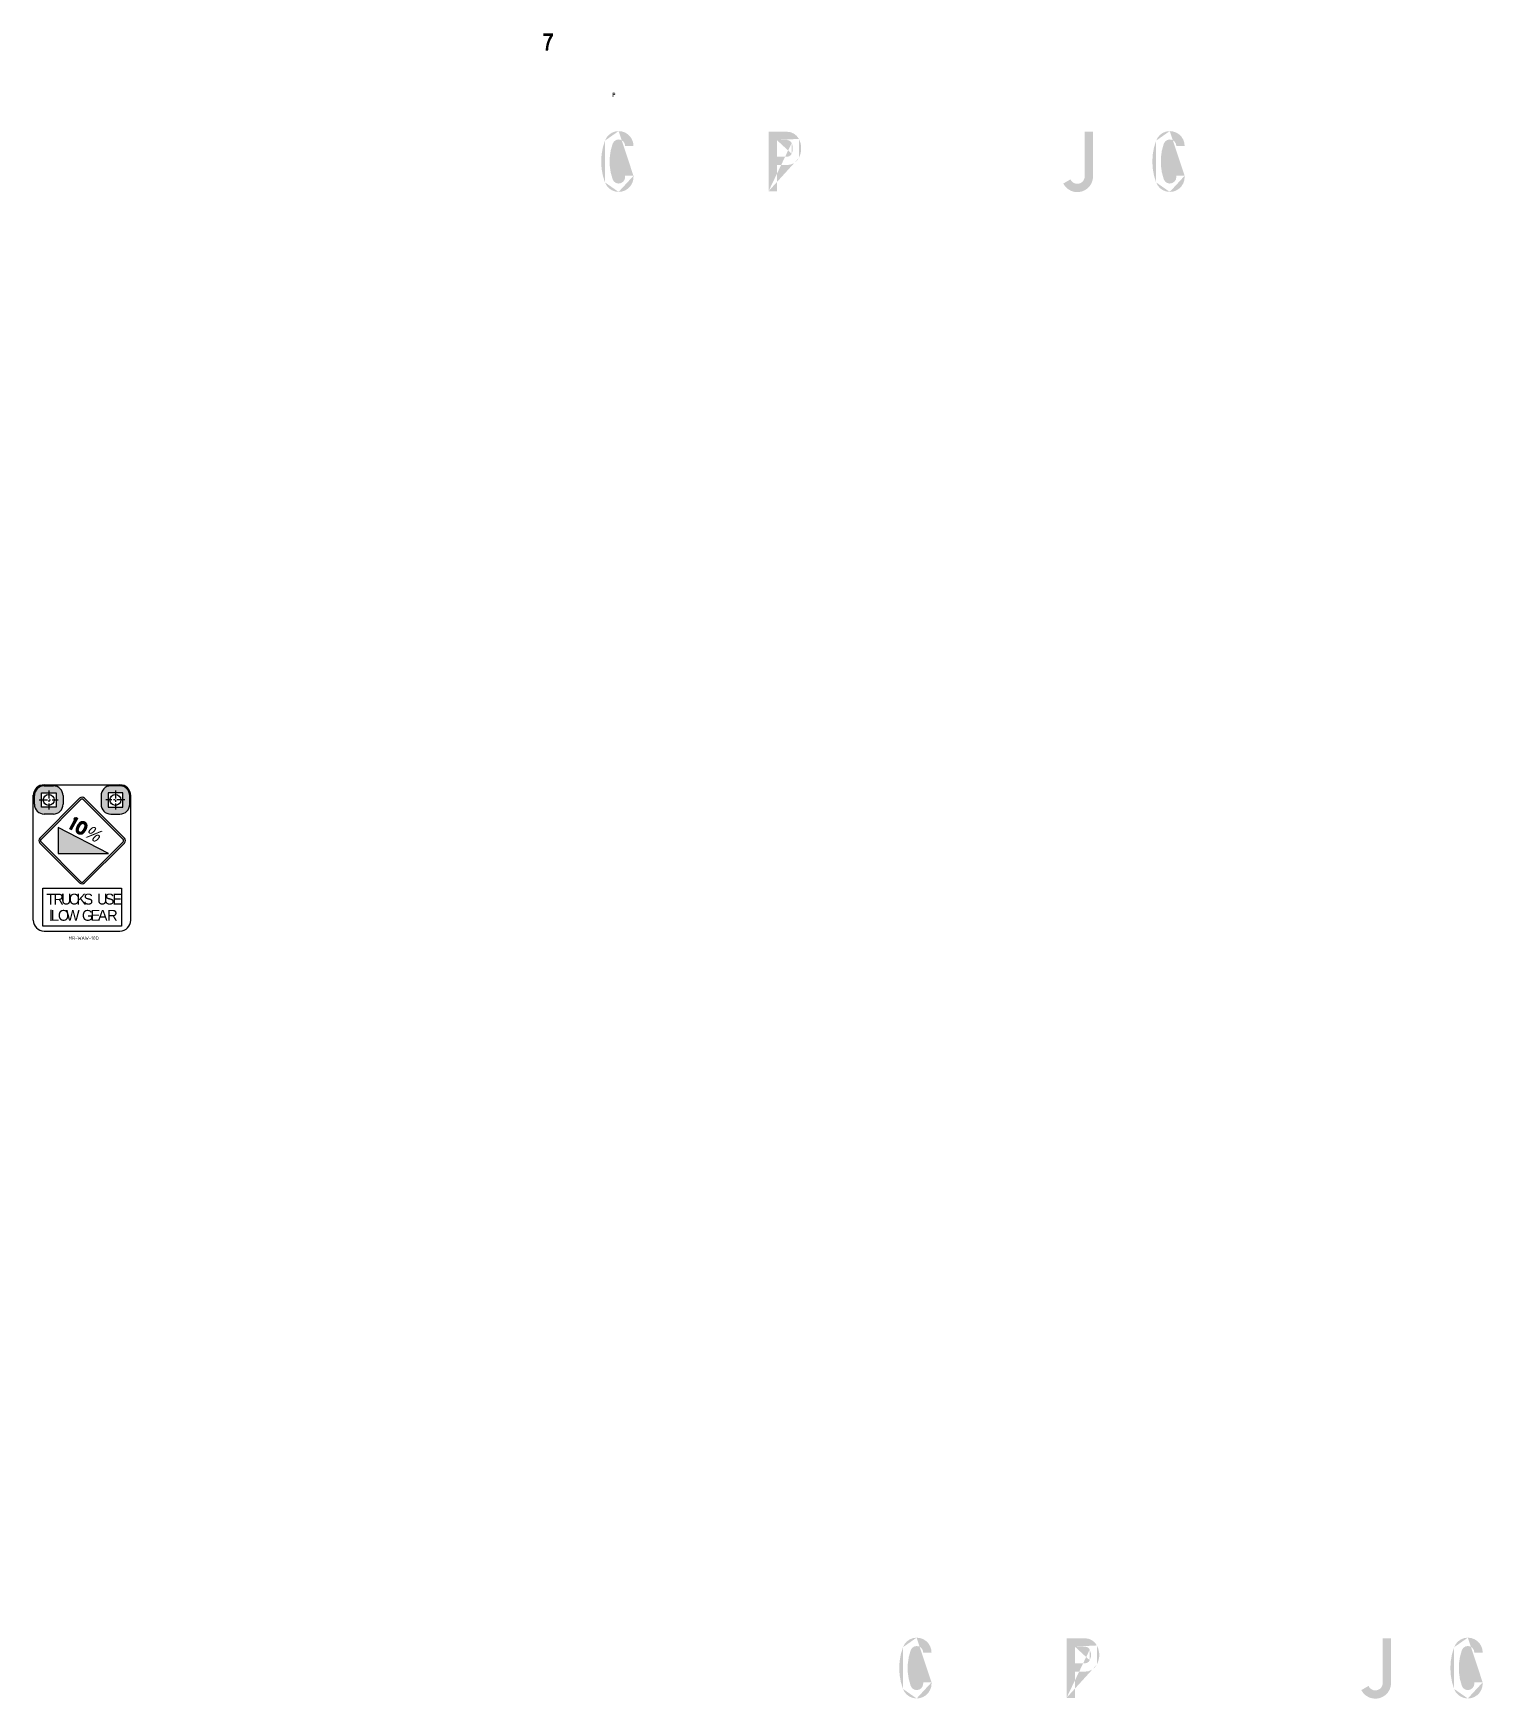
# Model space of a CAD drawing. Extents: x -300 to 1038, y -1303 to 235.
import ezdxf

# ---------------------------------------------------------------- set-up
doc = ezdxf.new("R2010")
doc.units = 0
doc.header["$LTSCALE"] = 6
doc.header["$MEASUREMENT"] = 0
doc.linetypes.add('CENTER', pattern=[2, 1.25, -0.25, 0.25, -0.25])
doc.linetypes.add('CENTERX2', pattern=[101.60000000000001, 63.5, -12.7, 12.7, -12.7])
doc.layers.get('0').update_dxf_attribs({"linetype": 'CONTINUOUS'})
for name, color, linetype in [('CENT25', 1, 'CENTER'), ('GREEN', 84, 'CONTINUOUS'), ('L25', 1, 'CONTINUOUS'), ('L35', 3, 'CONTINUOUS'), ('T25', 1, 'CONTINUOUS'), ('TBLK25', 1, 'CONTINUOUS')]:
    doc.layers.add(name, color=color, linetype=linetype)
doc.styles.add('ARIAL', font='ARIAL.TTF', dxfattribs={"width": 0.9, "oblique": 15})
doc.styles.add('CSERIES', font='Cseries.shx')
doc.styles.add('ISO', font='iso.shx')

msp = doc.modelspace()

# ---------------------------------------------------------------- texts
at = {"layer": 'L35', "color": 1, "linetype": 'Continuous', "insert": (-247.9496267179942, -495.3553465472748), "char_height": 12.165, "width": 97.31999999999996, "attachment_point": 1, "rotation": 332, "style": 'ARIAL'}
msp.add_mtext('%', dxfattribs=at)
at = {"layer": 'T25', "color": 3, "style": 'ISO'}
msp.add_text('MR-WAW-10D', height=3, dxfattribs=at).set_placement((-267.0470430788221, -602.0269995606451))

# ---------------------------------------------------------------- blocks, each defined once
blk = doc.blocks.new('blk11')
at = {"layer": 'L35', "linetype": 'Continuous', "style": 'CSERIES'}
for s, p in [('G', (0, 0)), ('E', (7.992897727272728, 0)), ('A', (14.71875, 0)), ('R', (23.36782670454545, 0))]:
    blk.add_text(s, height=10, dxfattribs=at).set_placement(p)
blk = doc.blocks.new('blk10')
at = {"layer": 'L35', "linetype": 'Continuous', "style": 'CSERIES'}
for s, p in [('L', (0, 0)), ('O', (6.438210227272727, 0)), ('W', (13.91612215909091, 0))]:
    blk.add_text(s, height=10, dxfattribs=at).set_placement(p)
blk = doc.blocks.new('blk12')
at = {"layer": 'L35', "linetype": 'Continuous'}
for name, p in [('blk10', (0, 0)), ('blk11', (28.59403409090909, 0))]:
    blk.add_blockref(name, p, dxfattribs=at)
blk = doc.blocks.new('blk8')
at = {"layer": 'L35', "linetype": 'Continuous', "style": 'CSERIES'}
for s, p in [('U', (0, 0)), ('S', (7.098011363636363, 0)), ('E', (14.13210227272727, 0))]:
    blk.add_text(s, height=10, dxfattribs=at).set_placement(p)
blk = doc.blocks.new('blk7')
at = {"layer": 'L35', "linetype": 'Continuous', "style": 'CSERIES'}
for s, p in [('T', (0, 0)), ('R', (6.470170454545453, 0)), ('U', (13.56818181818182, 0)), ('C', (20.66619318181818, 0)), ('K', (27.828125, 0)), ('S', (34.28693181818182, 0))]:
    blk.add_text(s, height=10, dxfattribs=at).set_placement(p)
blk = doc.blocks.new('blk9')
at = {"layer": 'L35', "linetype": 'Continuous'}
for name, p in [('blk7', (0, 0)), ('blk8', (46.82102272727273, 0))]:
    blk.add_blockref(name, p, dxfattribs=at)

# ---------------------------------------------------------------- hatches: boundary and pattern name
at = {"layer": 'GREEN'}
h = msp.add_hatch(color=256, dxfattribs=at)
h.paths.add_polyline_path([(254.4669524879141, 101.9465322728692), (254.4411767802575, 101.9465322728692)], flags=16)
edge = h.paths.add_edge_path()
edge.add_line((246.7600158985751, 103.0548877021052), (254.4669524879141, 103.0548877021052))
edge.add_line((254.4669524879141, 103.0548877021052), (254.4669524879141, 101.9465322728692))
edge.add_line((254.1318682883776, 98.8792230617276), (254.4669524879141, 101.9465322728692))
edge.add_line((254.1318682883776, 98.8792230617276), (253.1266156897682, 95.96656809652592))
edge.add_line((253.1266156897682, 95.96656809652592), (251.4769703997424, 93.36322162320408))
edge.add_line((251.4769703997424, 93.36322162320408), (249.3118109565837, 91.17228647238863))
edge.add_line((249.3118109565837, 91.17228647238863), (246.7084644832619, 89.52264118236292))
edge.add_line((246.7084644832619, 89.52264118236292), (243.7958095180602, 88.51738858375347))
edge.add_line((243.7958095180602, 88.51738858375347), (240.7285003069186, 88.18230438421699))
edge.add_line((240.7285003069186, 88.18230438421699), (237.4807611421804, 88.59471570672343))
edge.add_line((237.4807611421804, 88.59471570672343), (234.4134519310388, 89.7546225512728))
edge.add_line((234.4134519310388, 89.7546225512728), (231.732778334747, 91.61047350255171))
edge.add_line((231.732778334747, 91.61047350255171), (229.5933945992449, 94.08494143759032))
edge.add_line((229.5933945992449, 94.08494143759032), (228.0984035551591, 96.997596402792))
edge.add_line((228.0984035551591, 96.997596402792), (226.1652254809102, 103.2610933633584))
edge.add_line((226.1652254809102, 103.2610933633584), (225.0053186363608, 109.7050202775214))
edge.add_line((225.0053186363608, 109.7050202775214), (224.6186830215111, 116.252050022311))
edge.add_line((224.6186830215111, 116.252050022311), (225.0053186363608, 122.773304059444))
edge.add_line((225.0053186363608, 122.773304059444), (226.1652254809102, 129.217230973607))
edge.add_line((226.1652254809102, 129.217230973607), (228.0984035551591, 135.4807279341734))
edge.add_line((228.0984035551591, 135.4807279341734), (229.5933945992449, 138.3933828993751))
edge.add_line((229.5933945992449, 138.3933828993751), (231.732778334747, 140.8678508344137))
edge.add_line((231.732778334747, 140.8678508344137), (234.4134519310388, 142.7237017856927))
edge.add_line((234.4134519310388, 142.7237017856927), (237.4807611421804, 143.9093843378987))
edge.add_line((237.4807611421804, 143.9093843378987), (240.7285003069186, 144.2960199527485))
edge.add_line((240.7285003069186, 144.2960199527485), (243.7958095180602, 143.960935753212))
edge.add_line((243.7958095180602, 143.960935753212), (246.7084644832619, 142.9556831546025))
edge.add_line((246.7084644832619, 142.9556831546025), (249.3118109565837, 141.3060378645768))
edge.add_line((249.3118109565837, 141.3060378645768), (251.4769703997424, 139.1408784214181))
edge.add_line((251.4769703997424, 139.1408784214181), (253.1266156897682, 136.5117562404395))
edge.add_line((253.1266156897682, 136.5117562404395), (254.1318682883776, 133.5991012752378))
edge.add_line((254.1318682883776, 133.5991012752378), (254.4669524879141, 130.5317920640963))
edge.add_line((254.4669524879141, 130.5317920640963), (246.7600158985751, 130.5317920640963))
edge.add_line((246.7600158985751, 130.5317920640963), (246.321828868412, 132.851605753195))
edge.add_line((246.321828868412, 132.851605753195), (245.0072677779228, 134.8363352427572))
edge.add_line((245.0072677779228, 134.8363352427572), (243.0483139960172, 136.1508963332464))
edge.add_line((243.0483139960172, 136.1508963332464), (240.7285003069186, 136.5890833634095))
edge.add_line((240.7285003069186, 136.5890833634095), (238.4086866178199, 136.1251206255898))
edge.add_line((238.4086866178199, 136.1251206255898), (236.475508543571, 134.7590081197872))
edge.add_line((236.475508543571, 134.7590081197872), (235.2382745760517, 132.7485029225683))
edge.add_line((235.2382745760517, 132.7485029225683), (233.4081993324294, 126.2788003007487))
edge.add_line((233.4081993324294, 126.2788003007487), (232.4802738567899, 119.6028920176758))
edge.add_line((232.4802738567899, 119.6028920176758), (232.4802738567899, 112.8754323192896))
edge.add_line((232.4802738567899, 112.8754323192896), (233.4081993324294, 106.2252997438734))
edge.add_line((233.4081993324294, 106.2252997438734), (235.2382745760517, 99.75559712205376))
edge.add_line((235.2382745760517, 99.75559712205376), (236.475508543571, 97.71931621717823))
edge.add_line((236.475508543571, 97.71931621717823), (238.4086866178199, 96.37897941903236))
edge.add_line((238.4086866178199, 96.37897941903236), (240.7285003069186, 95.88924097355596))
edge.add_line((240.7285003069186, 95.88924097355596), (243.0483139960172, 96.35320371137573))
edge.add_line((243.0483139960172, 96.35320371137573), (245.0072677779228, 97.66776480186496))
edge.add_line((245.0072677779228, 97.66776480186496), (246.321828868412, 99.62671858377053))
edge.add_line((246.321828868412, 99.62671858377053), (246.7600158985751, 101.9465322728692))
edge.add_line((246.7600158985751, 101.9465322728692), (246.7600158985751, 103.0548877021052))
edge = h.paths.add_edge_path(flags=16)
edge.add_line((254.4669524879141, 103.0548877021052), (254.4411767802575, 103.0548877021052))
edge.add_line((240.7285003069186, 144.2960199527485), (240.702724599262, 144.2960199527485))
edge.add_line((228.0984035551591, 135.4807279341734), (228.0726278475024, 135.4807279341734))
edge.add_line((228.0984035551591, 96.997596402792), (228.0726278475024, 96.997596402792))
edge.add_line((240.7285003069186, 88.18230438421699), (240.702724599262, 88.18230438421699))
h = msp.add_hatch(color=256, dxfattribs=at)
h.paths.add_polyline_path([(396.1302417688735, 136.0477935026198), (396.1044660612169, 136.0477935026198)], flags=16)
edge = h.paths.add_edge_path(flags=17)
edge.add_line((386.7736598895088, 120.6339203239419), (386.7736598895088, 136.0477935026198))
edge.add_line((386.7736598895088, 136.0477935026198), (396.1302417688735, 136.0477935026198))
edge.add_line((397.8829898895258, 135.6869335954267), (396.1302417688735, 136.0477935026198))
edge.add_line((397.8829898895258, 135.6869335954267), (399.429532348925, 134.7332324121305))
edge.add_line((399.429532348925, 134.7332324121305), (400.5121120705044, 133.2897927833581))
edge.add_line((400.5121120705044, 133.2897927833581), (401.5173646691138, 130.0420536186199))
edge.add_line((401.5173646691138, 130.0420536186199), (401.5173646691138, 126.6396602079418))
edge.add_line((401.5173646691138, 126.6396602079418), (400.5121120705044, 123.3919210432036))
edge.add_line((400.5121120705044, 123.3919210432036), (399.429532348925, 121.9484814144312))
edge.add_line((399.429532348925, 121.9484814144312), (397.8829898895258, 120.994780231135))
edge.add_line((397.8829898895258, 120.994780231135), (396.1302417688735, 120.6339203239419))
edge.add_line((396.1302417688735, 120.6339203239419), (386.7736598895088, 120.6339203239419))
h.paths.add_polyline_path([(396.1044660612169, 143.7289543843021), (396.1302417688735, 143.7289543843021)], flags=16)
edge = h.paths.add_edge_path()
edge.add_line((386.7736598895088, 88.74936995266336), (379.0924990078266, 88.74936995266336))
edge.add_line((379.0924990078266, 88.74936995266336), (379.0924990078266, 143.7289543843021))
edge.add_line((379.0924990078266, 143.7289543843021), (396.1302417688735, 143.7289543843021))
edge.add_line((399.429532348925, 143.290767354139), (396.1302417688735, 143.7289543843021))
edge.add_line((399.429532348925, 143.290767354139), (402.5226172677232, 141.9504305559931))
edge.add_line((402.5226172677232, 141.9504305559931), (405.1517394487017, 139.8625982358043))
edge.add_line((405.1517394487017, 139.8625982358043), (407.1106932306073, 137.1303732241992))
edge.add_line((407.1106932306073, 137.1303732241992), (408.5025814440665, 133.7537555211778))
edge.add_line((408.5025814440665, 133.7537555211778), (409.2243012584527, 130.1709321569031))
edge.add_line((409.2243012584527, 130.1709321569031), (409.2243012584527, 126.5107816696586))
edge.add_line((409.2243012584527, 126.5107816696586), (408.5025814440665, 122.9279583053839))
edge.add_line((408.5025814440665, 122.9279583053839), (407.1106932306073, 119.5513406023625))
edge.add_line((407.1106932306073, 119.5513406023625), (405.1517394487017, 116.8191155907574))
edge.add_line((405.1517394487017, 116.8191155907574), (402.5226172677232, 114.7312832705686))
edge.add_line((402.5226172677232, 114.7312832705686), (399.429532348925, 113.3909464724227))
edge.add_line((399.429532348925, 113.3909464724227), (396.1302417688735, 112.9527594422596))
edge.add_line((396.1302417688735, 112.9527594422596), (386.7736598895088, 112.9527594422596))
edge.add_line((386.7736598895088, 112.9527594422596), (386.7736598895088, 88.74936995266336))
edge = h.paths.add_edge_path()
edge.add_line((386.7736598895088, 136.0477935026198), (386.7478841818522, 136.0477935026198))
edge.add_line((400.5121120705044, 123.3919210432036), (400.4863363628477, 123.3919210432036))
edge.add_line((400.5121120705044, 133.2897927833581), (400.4863363628477, 133.2897927833581))
edge.add_line((379.0924990078266, 88.74936995266336), (379.0667233001699, 88.74936995266336))
edge.add_line((407.1106932306073, 119.5513406023625), (407.0849175229506, 119.5513406023625))
edge.add_line((407.1106932306073, 137.1303732241992), (407.0849175229506, 137.1303732241992))
h = msp.add_hatch(color=256, dxfattribs=at)
h.paths.add_polyline_path([(396.1302417688735, 136.0477935026198), (396.1044660612169, 136.0477935026198)], flags=16)
edge = h.paths.add_edge_path(flags=17)
edge.add_line((386.7736598895088, 120.6339203239419), (386.7736598895088, 136.0477935026198))
edge.add_line((386.7736598895088, 136.0477935026198), (396.1302417688735, 136.0477935026198))
edge.add_line((397.8829898895258, 135.6869335954267), (396.1302417688735, 136.0477935026198))
edge.add_line((397.8829898895258, 135.6869335954267), (399.429532348925, 134.7332324121305))
edge.add_line((399.429532348925, 134.7332324121305), (400.5121120705044, 133.2897927833581))
edge.add_line((400.5121120705044, 133.2897927833581), (401.5173646691138, 130.0420536186199))
edge.add_line((401.5173646691138, 130.0420536186199), (401.5173646691138, 126.6396602079418))
edge.add_line((401.5173646691138, 126.6396602079418), (400.5121120705044, 123.3919210432036))
edge.add_line((400.5121120705044, 123.3919210432036), (399.429532348925, 121.9484814144312))
edge.add_line((399.429532348925, 121.9484814144312), (397.8829898895258, 120.994780231135))
edge.add_line((397.8829898895258, 120.994780231135), (396.1302417688735, 120.6339203239419))
edge.add_line((396.1302417688735, 120.6339203239419), (386.7736598895088, 120.6339203239419))
h.paths.add_polyline_path([(396.1044660612169, 143.7289543843021), (396.1302417688735, 143.7289543843021)], flags=16)
edge = h.paths.add_edge_path()
edge.add_line((386.7736598895088, 88.74936995266336), (379.0924990078266, 88.74936995266336))
edge.add_line((379.0924990078266, 88.74936995266336), (379.0924990078266, 143.7289543843021))
edge.add_line((379.0924990078266, 143.7289543843021), (396.1302417688735, 143.7289543843021))
edge.add_line((399.429532348925, 143.290767354139), (396.1302417688735, 143.7289543843021))
edge.add_line((399.429532348925, 143.290767354139), (402.5226172677232, 141.9504305559931))
edge.add_line((402.5226172677232, 141.9504305559931), (405.1517394487017, 139.8625982358043))
edge.add_line((405.1517394487017, 139.8625982358043), (407.1106932306073, 137.1303732241992))
edge.add_line((407.1106932306073, 137.1303732241992), (408.5025814440665, 133.7537555211778))
edge.add_line((408.5025814440665, 133.7537555211778), (409.2243012584527, 130.1709321569031))
edge.add_line((409.2243012584527, 130.1709321569031), (409.2243012584527, 126.5107816696586))
edge.add_line((409.2243012584527, 126.5107816696586), (408.5025814440665, 122.9279583053839))
edge.add_line((408.5025814440665, 122.9279583053839), (407.1106932306073, 119.5513406023625))
edge.add_line((407.1106932306073, 119.5513406023625), (405.1517394487017, 116.8191155907574))
edge.add_line((405.1517394487017, 116.8191155907574), (402.5226172677232, 114.7312832705686))
edge.add_line((402.5226172677232, 114.7312832705686), (399.429532348925, 113.3909464724227))
edge.add_line((399.429532348925, 113.3909464724227), (396.1302417688735, 112.9527594422596))
edge.add_line((396.1302417688735, 112.9527594422596), (386.7736598895088, 112.9527594422596))
edge.add_line((386.7736598895088, 112.9527594422596), (386.7736598895088, 88.74936995266336))
edge = h.paths.add_edge_path()
edge.add_line((386.7736598895088, 136.0477935026198), (386.7478841818522, 136.0477935026198))
edge.add_line((400.5121120705044, 123.3919210432036), (400.4863363628477, 123.3919210432036))
edge.add_line((400.5121120705044, 133.2897927833581), (400.4863363628477, 133.2897927833581))
edge.add_line((379.0924990078266, 88.74936995266336), (379.0667233001699, 88.74936995266336))
edge.add_line((407.1106932306073, 119.5513406023625), (407.0849175229506, 119.5513406023625))
edge.add_line((407.1106932306073, 137.1303732241992), (407.0849175229506, 137.1303732241992))
h = msp.add_hatch(color=256, dxfattribs=at)
h.paths.add_polyline_path([(671.0023882194105, 102.4878221336589), (670.976612511754, 102.4878221336589)], flags=16)
edge = h.paths.add_edge_path()
edge.add_line((671.0023882194105, 143.7289543843021), (671.0023882194105, 102.4878221336589))
edge.add_line((670.6673040198741, 100.4515412287834), (671.0023882194105, 102.4878221336589))
edge.add_line((670.6673040198741, 100.4515412287834), (669.7651542518913, 98.56991456984775))
edge.add_line((669.7651542518913, 98.56991456984775), (668.3217146231187, 97.07492352576196))
edge.add_line((668.3217146231187, 97.07492352576196), (666.517415087153, 96.04389521949588))
edge.add_line((666.517415087153, 96.04389521949588), (664.4811341822776, 95.63148389698944))
edge.add_line((664.4811341822776, 95.63148389698944), (662.4190775697455, 95.83768955824269))
edge.add_line((662.4190775697455, 95.83768955824269), (660.5116752031531, 96.63673649559888))
edge.add_line((660.5116752031531, 96.63673649559888), (658.9135813284407, 97.97707329374475))
edge.add_line((658.9135813284407, 97.97707329374475), (657.8052258992047, 99.75559712205376))
edge.add_line((657.8052258992047, 99.75559712205376), (651.2066447391018, 95.88924097355596))
edge.add_line((651.2066447391018, 95.88924097355596), (652.9851685674108, 93.20856737726416))
edge.add_line((652.9851685674108, 93.20856737726416), (655.3049822565094, 90.96608081113544))
edge.add_line((655.3049822565094, 90.96608081113544), (658.0629829757712, 89.29065981345303))
edge.add_line((658.0629829757712, 89.29065981345303), (661.1302921869128, 88.28540721484364))
edge.add_line((661.1302921869128, 88.28540721484364), (664.3522556439943, 87.9760987229638))
edge.add_line((664.3522556439943, 87.9760987229638), (667.5484433934191, 88.3627343378136))
edge.add_line((667.5484433934191, 88.3627343378136), (670.5642011892475, 89.47108976704959))
edge.add_line((670.5642011892475, 89.47108976704959), (673.2964262008526, 91.19806218004533))
edge.add_line((673.2964262008526, 91.19806218004533), (675.5646884746379, 93.49210016148731))
edge.add_line((675.5646884746379, 93.49210016148731), (677.265885179977, 96.25010088074907))
edge.add_line((677.265885179977, 96.25010088074907), (678.3226891938997, 99.29163438423404))
edge.add_line((678.3226891938997, 99.29163438423404), (678.6835491010928, 102.4878221336589))
edge.add_line((678.6835491010928, 102.4878221336589), (678.6835491010928, 143.7289543843021))
edge.add_line((678.6835491010928, 143.7289543843021), (671.0023882194105, 143.7289543843021))
edge = h.paths.add_edge_path(flags=16)
edge.add_line((678.6835491010928, 102.4878221336589), (678.6577733934362, 102.4878221336589))
edge.add_line((678.6835491010928, 102.4878221336589), (678.6577733934362, 102.4878221336589))
edge = h.paths.add_edge_path(flags=16)
edge.add_line((657.8052258992047, 99.75559712205376), (657.779450191548, 99.75559712205376))
h = msp.add_hatch(color=256, dxfattribs=at)
h.paths.add_polyline_path([(763.2278702149115, 101.9465322728692), (763.2020945072547, 101.9465322728692)], flags=16)
edge = h.paths.add_edge_path()
edge.add_line((755.5467093332292, 103.0548877021052), (763.2278702149115, 103.0548877021052))
edge.add_line((763.2278702149115, 103.0548877021052), (763.2278702149115, 101.9465322728692))
edge.add_line((762.8927860153749, 98.8792230617276), (763.2278702149115, 101.9465322728692))
edge.add_line((762.8927860153749, 98.8792230617276), (761.8875334167656, 95.96656809652592))
edge.add_line((761.8875334167656, 95.96656809652592), (760.2636638343964, 93.36322162320408))
edge.add_line((760.2636638343964, 93.36322162320408), (758.0727286835811, 91.17228647238863))
edge.add_line((758.0727286835811, 91.17228647238863), (755.4693822102591, 89.52264118236292))
edge.add_line((755.4693822102591, 89.52264118236292), (752.5567272450575, 88.51738858375347))
edge.add_line((752.5567272450575, 88.51738858375347), (749.4894180339159, 88.18230438421699))
edge.add_line((749.4894180339159, 88.18230438421699), (746.2416788691778, 88.59471570672343))
edge.add_line((746.2416788691778, 88.59471570672343), (743.2001453656928, 89.7546225512728))
edge.add_line((743.2001453656928, 89.7546225512728), (740.4936960617443, 91.61047350255171))
edge.add_line((740.4936960617443, 91.61047350255171), (738.3543123262423, 94.08494143759032))
edge.add_line((738.3543123262423, 94.08494143759032), (736.8593212821564, 96.997596402792))
edge.add_line((736.8593212821564, 96.997596402792), (734.9261432079076, 103.2610933633584))
edge.add_line((734.9261432079076, 103.2610933633584), (733.7662363633582, 109.7050202775214))
edge.add_line((733.7662363633582, 109.7050202775214), (733.3796007485084, 116.252050022311))
edge.add_line((733.3796007485084, 116.252050022311), (733.7662363633582, 122.773304059444))
edge.add_line((733.7662363633582, 122.773304059444), (734.9261432079076, 129.217230973607))
edge.add_line((734.9261432079076, 129.217230973607), (736.8593212821564, 135.4807279341734))
edge.add_line((736.8593212821564, 135.4807279341734), (738.3543123262423, 138.3933828993751))
edge.add_line((738.3543123262423, 138.3933828993751), (740.4936960617443, 140.8678508344137))
edge.add_line((740.4936960617443, 140.8678508344137), (743.2001453656928, 142.7237017856927))
edge.add_line((743.2001453656928, 142.7237017856927), (746.2416788691778, 143.9093843378987))
edge.add_line((746.2416788691778, 143.9093843378987), (749.4894180339159, 144.2960199527485))
edge.add_line((749.4894180339159, 144.2960199527485), (752.5567272450575, 143.960935753212))
edge.add_line((752.5567272450575, 143.960935753212), (755.4693822102591, 142.9556831546025))
edge.add_line((755.4693822102591, 142.9556831546025), (758.0727286835811, 141.3060378645768))
edge.add_line((758.0727286835811, 141.3060378645768), (760.2636638343964, 139.1408784214181))
edge.add_line((760.2636638343964, 139.1408784214181), (761.8875334167656, 136.5117562404395))
edge.add_line((761.8875334167656, 136.5117562404395), (762.8927860153749, 133.5991012752378))
edge.add_line((762.8927860153749, 133.5991012752378), (763.2278702149115, 130.5317920640963))
edge.add_line((763.2278702149115, 130.5317920640963), (755.5467093332292, 130.5317920640963))
edge.add_line((755.5467093332292, 130.5317920640963), (755.0827465954094, 132.851605753195))
edge.add_line((755.0827465954094, 132.851605753195), (753.7681855049201, 134.8363352427572))
edge.add_line((753.7681855049201, 134.8363352427572), (751.8092317230146, 136.1508963332464))
edge.add_line((751.8092317230146, 136.1508963332464), (749.4894180339159, 136.5890833634095))
edge.add_line((749.4894180339159, 136.5890833634095), (747.1696043448172, 136.1251206255898))
edge.add_line((747.1696043448172, 136.1251206255898), (745.2364262705684, 134.7590081197872))
edge.add_line((745.2364262705684, 134.7590081197872), (743.9991923030491, 132.7485029225683))
edge.add_line((743.9991923030491, 132.7485029225683), (742.1691170594268, 126.2788003007487))
edge.add_line((742.1691170594268, 126.2788003007487), (741.266967291444, 119.6028920176758))
edge.add_line((741.266967291444, 119.6028920176758), (741.266967291444, 112.8754323192896))
edge.add_line((741.266967291444, 112.8754323192896), (742.1691170594268, 106.2252997438734))
edge.add_line((742.1691170594268, 106.2252997438734), (743.9991923030491, 99.75559712205376))
edge.add_line((743.9991923030491, 99.75559712205376), (745.2364262705684, 97.71931621717823))
edge.add_line((745.2364262705684, 97.71931621717823), (747.1696043448172, 96.37897941903236))
edge.add_line((747.1696043448172, 96.37897941903236), (749.4894180339159, 95.88924097355596))
edge.add_line((749.4894180339159, 95.88924097355596), (751.8092317230146, 96.35320371137573))
edge.add_line((751.8092317230146, 96.35320371137573), (753.7681855049201, 97.66776480186496))
edge.add_line((753.7681855049201, 97.66776480186496), (755.0827465954094, 99.62671858377053))
edge.add_line((755.0827465954094, 99.62671858377053), (755.5467093332292, 101.9465322728692))
edge.add_line((755.5467093332292, 101.9465322728692), (755.5467093332292, 103.0548877021052))
edge = h.paths.add_edge_path(flags=16)
edge.add_line((763.2278702149115, 103.0548877021052), (763.2020945072547, 103.0548877021052))
edge.add_line((749.4894180339159, 144.2960199527485), (749.4636423262592, 144.2960199527485))
edge.add_line((736.8593212821564, 135.4807279341734), (736.8335455744998, 135.4807279341734))
edge.add_line((736.8593212821564, 96.997596402792), (736.8335455744998, 96.997596402792))
edge.add_line((749.4894180339159, 88.18230438421699), (749.4636423262592, 88.18230438421699))
h = msp.add_hatch(color=256, dxfattribs=at)
h.paths.add_polyline_path([(529.5753809880746, -1288.593204014019), (529.5496052804181, -1288.593204014019)], flags=16)
edge = h.paths.add_edge_path()
edge.add_line((521.8684443987356, -1287.484848584783), (529.5753809880746, -1287.484848584783))
edge.add_line((529.5753809880746, -1287.484848584783), (529.5753809880746, -1288.593204014019))
edge.add_line((529.240296788538, -1291.660513225161), (529.5753809880746, -1288.593204014019))
edge.add_line((529.240296788538, -1291.660513225161), (528.2350441899287, -1294.573168190363))
edge.add_line((528.2350441899287, -1294.573168190363), (526.5853988999029, -1297.176514663684))
edge.add_line((526.5853988999029, -1297.176514663684), (524.4202394567442, -1299.3674498145))
edge.add_line((524.4202394567442, -1299.3674498145), (521.8168929834223, -1301.017095104526))
edge.add_line((521.8168929834223, -1301.017095104526), (518.9042380182207, -1302.022347703135))
edge.add_line((518.9042380182207, -1302.022347703135), (515.8369288070792, -1302.357431902672))
edge.add_line((515.8369288070792, -1302.357431902672), (512.5891896423411, -1301.945020580165))
edge.add_line((512.5891896423409, -1301.945020580165), (509.5218804311992, -1300.785113735616))
edge.add_line((509.5218804311992, -1300.785113735616), (506.8412068349073, -1298.929262784337))
edge.add_line((506.8412068349073, -1298.929262784337), (504.7018230994051, -1296.454794849298))
edge.add_line((504.7018230994054, -1296.454794849298), (503.2068320553196, -1293.542139884097))
edge.add_line((503.2068320553196, -1293.542139884097), (501.2736539810708, -1287.27864292353))
edge.add_line((501.2736539810705, -1287.27864292353), (500.1137471365212, -1280.834716009367))
edge.add_line((500.1137471365212, -1280.834716009367), (499.7271115216715, -1274.287686264578))
edge.add_line((499.7271115216715, -1274.287686264578), (500.1137471365212, -1267.766432227445))
edge.add_line((500.1137471365212, -1267.766432227445), (501.2736539810705, -1261.322505313281))
edge.add_line((501.2736539810705, -1261.322505313281), (503.2068320553194, -1255.059008352715))
edge.add_line((503.2068320553196, -1255.059008352715), (504.7018230994056, -1252.146353387513))
edge.add_line((504.7018230994054, -1252.146353387513), (506.8412068349073, -1249.671885452475))
edge.add_line((506.8412068349073, -1249.671885452475), (509.5218804311992, -1247.816034501196))
edge.add_line((509.5218804311992, -1247.816034501196), (512.5891896423407, -1246.63035194899))
edge.add_line((512.5891896423409, -1246.63035194899), (515.8369288070792, -1246.24371633414))
edge.add_line((515.8369288070792, -1246.24371633414), (518.9042380182207, -1246.578800533677))
edge.add_line((518.9042380182207, -1246.578800533677), (521.8168929834223, -1247.584053132286))
edge.add_line((521.8168929834223, -1247.584053132286), (524.4202394567442, -1249.233698422312))
edge.add_line((524.4202394567442, -1249.233698422312), (526.5853988999029, -1251.398857865471))
edge.add_line((526.5853988999029, -1251.398857865471), (528.2350441899287, -1254.027980046449))
edge.add_line((528.2350441899287, -1254.027980046449), (529.240296788538, -1256.940635011651))
edge.add_line((529.240296788538, -1256.940635011651), (529.5753809880746, -1260.007944222792))
edge.add_line((529.5753809880746, -1260.007944222792), (521.8684443987356, -1260.007944222792))
edge.add_line((521.8684443987356, -1260.007944222792), (521.4302573685725, -1257.688130533694))
edge.add_line((521.4302573685725, -1257.688130533694), (520.1156962780833, -1255.703401044131))
edge.add_line((520.1156962780833, -1255.703401044131), (518.1567424961777, -1254.388839953642))
edge.add_line((518.1567424961777, -1254.388839953642), (515.8369288070792, -1253.950652923479))
edge.add_line((515.8369288070792, -1253.950652923479), (513.5171151179804, -1254.414615661299))
edge.add_line((513.5171151179804, -1254.414615661299), (511.5839370437316, -1255.780728167101))
edge.add_line((511.5839370437313, -1255.780728167101), (510.346703076212, -1257.79123336432))
edge.add_line((510.3467030762122, -1257.79123336432), (508.5166278325898, -1264.26093598614))
edge.add_line((508.5166278325898, -1264.26093598614), (507.5887023569505, -1270.936844269213))
edge.add_line((507.5887023569505, -1270.936844269213), (507.5887023569505, -1277.664303967599))
edge.add_line((507.5887023569505, -1277.664303967599), (508.5166278325898, -1284.314436543015))
edge.add_line((508.5166278325898, -1284.314436543015), (510.3467030762122, -1290.784139164835))
edge.add_line((510.3467030762122, -1290.784139164835), (511.5839370437313, -1292.820420069711))
edge.add_line((511.5839370437313, -1292.82042006971), (513.5171151179802, -1294.160756867856))
edge.add_line((513.5171151179804, -1294.160756867856), (515.8369288070792, -1294.650495313333))
edge.add_line((515.8369288070792, -1294.650495313333), (518.1567424961779, -1294.186532575513))
edge.add_line((518.1567424961777, -1294.186532575513), (520.1156962780833, -1292.871971485024))
edge.add_line((520.1156962780833, -1292.871971485024), (521.4302573685725, -1290.913017703118))
edge.add_line((521.4302573685725, -1290.913017703118), (521.8684443987356, -1288.593204014019))
edge.add_line((521.8684443987356, -1288.593204014019), (521.8684443987356, -1287.484848584783))
edge = h.paths.add_edge_path(flags=16)
edge.add_line((529.5753809880746, -1287.484848584783), (529.5496052804181, -1287.484848584783))
edge.add_line((515.8369288070792, -1246.24371633414), (515.8111530994227, -1246.24371633414))
edge.add_line((503.2068320553196, -1255.059008352715), (503.1810563476631, -1255.059008352715))
edge.add_line((503.2068320553196, -1293.542139884097), (503.1810563476631, -1293.542139884097))
edge.add_line((515.8369288070792, -1302.357431902672), (515.8111530994227, -1302.357431902672))
h = msp.add_hatch(color=256, dxfattribs=at)
h.paths.add_polyline_path([(671.238670269034, -1254.491942784269), (671.2128945613774, -1254.491942784269)], flags=16)
edge = h.paths.add_edge_path(flags=17)
edge.add_line((661.8820883896694, -1269.905815962947), (661.8820883896694, -1254.491942784269))
edge.add_line((661.8820883896694, -1254.491942784269), (671.2386702690342, -1254.491942784269))
edge.add_line((672.9914183896863, -1254.852802691462), (671.238670269034, -1254.491942784269))
edge.add_line((672.9914183896863, -1254.852802691462), (674.5379608490855, -1255.806503874758))
edge.add_line((674.5379608490855, -1255.806503874758), (675.6205405706648, -1257.249943503531))
edge.add_line((675.6205405706648, -1257.249943503531), (676.6257931692742, -1260.497682668269))
edge.add_line((676.6257931692742, -1260.497682668269), (676.6257931692742, -1263.900076078947))
edge.add_line((676.6257931692742, -1263.900076078947), (675.6205405706648, -1267.147815243685))
edge.add_line((675.6205405706648, -1267.147815243685), (674.5379608490855, -1268.591254872457))
edge.add_line((674.5379608490855, -1268.591254872457), (672.9914183896865, -1269.544956055754))
edge.add_line((672.9914183896863, -1269.544956055754), (671.238670269034, -1269.905815962947))
edge.add_line((671.238670269034, -1269.905815962947), (661.8820883896692, -1269.905815962947))
h.paths.add_polyline_path([(671.2128945613774, -1246.810781902587), (671.238670269034, -1246.810781902587)], flags=16)
edge = h.paths.add_edge_path()
edge.add_line((661.8820883896694, -1301.790366334225), (654.2009275079872, -1301.790366334225))
edge.add_line((654.200927507987, -1301.790366334225), (654.200927507987, -1246.810781902586))
edge.add_line((654.200927507987, -1246.810781902587), (671.238670269034, -1246.810781902587))
edge.add_line((674.5379608490855, -1247.248968932749), (671.238670269034, -1246.810781902586))
edge.add_line((674.5379608490855, -1247.248968932749), (677.6310457678837, -1248.589305730895))
edge.add_line((677.6310457678837, -1248.589305730895), (680.2601679488623, -1250.677138051084))
edge.add_line((680.2601679488623, -1250.677138051084), (682.2191217307679, -1253.409363062689))
edge.add_line((682.2191217307677, -1253.409363062689), (683.6110099442269, -1256.785980765711))
edge.add_line((683.6110099442269, -1256.785980765711), (684.3327297586131, -1260.368804129985))
edge.add_line((684.3327297586131, -1260.368804129985), (684.3327297586131, -1264.02895461723))
edge.add_line((684.3327297586131, -1264.02895461723), (683.6110099442269, -1267.611777981505))
edge.add_line((683.6110099442269, -1267.611777981505), (682.2191217307677, -1270.988395684526))
edge.add_line((682.2191217307677, -1270.988395684526), (680.2601679488621, -1273.720620696131))
edge.add_line((680.2601679488623, -1273.720620696131), (677.6310457678837, -1275.80845301632))
edge.add_line((677.6310457678837, -1275.80845301632), (674.5379608490855, -1277.148789814466))
edge.add_line((674.5379608490855, -1277.148789814466), (671.238670269034, -1277.586976844629))
edge.add_line((671.238670269034, -1277.586976844629), (661.8820883896692, -1277.586976844629))
edge.add_line((661.8820883896694, -1277.586976844629), (661.8820883896694, -1301.790366334225))
edge = h.paths.add_edge_path()
edge.add_line((661.8820883896694, -1254.491942784269), (661.8563126820129, -1254.491942784269))
edge.add_line((675.6205405706648, -1267.147815243685), (675.5947648630083, -1267.147815243685))
edge.add_line((675.6205405706648, -1257.249943503531), (675.5947648630083, -1257.249943503531))
edge.add_line((654.200927507987, -1301.790366334225), (654.1751518003302, -1301.790366334225))
edge.add_line((682.2191217307677, -1270.988395684526), (682.193346023111, -1270.988395684526))
edge.add_line((682.2191217307677, -1253.409363062689), (682.193346023111, -1253.409363062689))
h = msp.add_hatch(color=256, dxfattribs=at)
h.paths.add_polyline_path([(671.238670269034, -1254.491942784269), (671.2128945613774, -1254.491942784269)], flags=16)
edge = h.paths.add_edge_path(flags=17)
edge.add_line((661.8820883896694, -1269.905815962947), (661.8820883896694, -1254.491942784269))
edge.add_line((661.8820883896694, -1254.491942784269), (671.2386702690342, -1254.491942784269))
edge.add_line((672.9914183896863, -1254.852802691462), (671.238670269034, -1254.491942784269))
edge.add_line((672.9914183896863, -1254.852802691462), (674.5379608490855, -1255.806503874758))
edge.add_line((674.5379608490855, -1255.806503874758), (675.6205405706648, -1257.249943503531))
edge.add_line((675.6205405706648, -1257.249943503531), (676.6257931692742, -1260.497682668269))
edge.add_line((676.6257931692742, -1260.497682668269), (676.6257931692742, -1263.900076078947))
edge.add_line((676.6257931692742, -1263.900076078947), (675.6205405706648, -1267.147815243685))
edge.add_line((675.6205405706648, -1267.147815243685), (674.5379608490855, -1268.591254872457))
edge.add_line((674.5379608490855, -1268.591254872457), (672.9914183896865, -1269.544956055754))
edge.add_line((672.9914183896863, -1269.544956055754), (671.238670269034, -1269.905815962947))
edge.add_line((671.238670269034, -1269.905815962947), (661.8820883896692, -1269.905815962947))
h.paths.add_polyline_path([(671.2128945613774, -1246.810781902587), (671.238670269034, -1246.810781902587)], flags=16)
edge = h.paths.add_edge_path()
edge.add_line((661.8820883896694, -1301.790366334225), (654.2009275079872, -1301.790366334225))
edge.add_line((654.200927507987, -1301.790366334225), (654.200927507987, -1246.810781902586))
edge.add_line((654.200927507987, -1246.810781902587), (671.238670269034, -1246.810781902587))
edge.add_line((674.5379608490855, -1247.248968932749), (671.238670269034, -1246.810781902586))
edge.add_line((674.5379608490855, -1247.248968932749), (677.6310457678837, -1248.589305730895))
edge.add_line((677.6310457678837, -1248.589305730895), (680.2601679488623, -1250.677138051084))
edge.add_line((680.2601679488623, -1250.677138051084), (682.2191217307679, -1253.409363062689))
edge.add_line((682.2191217307677, -1253.409363062689), (683.6110099442269, -1256.785980765711))
edge.add_line((683.6110099442269, -1256.785980765711), (684.3327297586131, -1260.368804129985))
edge.add_line((684.3327297586131, -1260.368804129985), (684.3327297586131, -1264.02895461723))
edge.add_line((684.3327297586131, -1264.02895461723), (683.6110099442269, -1267.611777981505))
edge.add_line((683.6110099442269, -1267.611777981505), (682.2191217307677, -1270.988395684526))
edge.add_line((682.2191217307677, -1270.988395684526), (680.2601679488621, -1273.720620696131))
edge.add_line((680.2601679488623, -1273.720620696131), (677.6310457678837, -1275.80845301632))
edge.add_line((677.6310457678837, -1275.80845301632), (674.5379608490855, -1277.148789814466))
edge.add_line((674.5379608490855, -1277.148789814466), (671.238670269034, -1277.586976844629))
edge.add_line((671.238670269034, -1277.586976844629), (661.8820883896692, -1277.586976844629))
edge.add_line((661.8820883896694, -1277.586976844629), (661.8820883896694, -1301.790366334225))
edge = h.paths.add_edge_path()
edge.add_line((661.8820883896694, -1254.491942784269), (661.8563126820129, -1254.491942784269))
edge.add_line((675.6205405706648, -1267.147815243685), (675.5947648630083, -1267.147815243685))
edge.add_line((675.6205405706648, -1257.249943503531), (675.5947648630083, -1257.249943503531))
edge.add_line((654.200927507987, -1301.790366334225), (654.1751518003302, -1301.790366334225))
edge.add_line((682.2191217307677, -1270.988395684526), (682.193346023111, -1270.988395684526))
edge.add_line((682.2191217307677, -1253.409363062689), (682.193346023111, -1253.409363062689))
h = msp.add_hatch(color=256, dxfattribs=at)
h.paths.add_polyline_path([(946.110816719571, -1288.05191415323), (946.0850410119144, -1288.05191415323)], flags=16)
edge = h.paths.add_edge_path()
edge.add_line((946.110816719571, -1246.810781902587), (946.110816719571, -1288.05191415323))
edge.add_line((945.7757325200346, -1290.088195058105), (946.110816719571, -1288.05191415323))
edge.add_line((945.7757325200346, -1290.088195058105), (944.8735827520518, -1291.969821717041))
edge.add_line((944.8735827520518, -1291.969821717041), (943.4301431232791, -1293.464812761126))
edge.add_line((943.4301431232791, -1293.464812761127), (941.6258435873135, -1294.495841067393))
edge.add_line((941.6258435873135, -1294.495841067393), (939.5895626824381, -1294.908252389899))
edge.add_line((939.5895626824381, -1294.908252389899), (937.5275060699059, -1294.702046728646))
edge.add_line((937.5275060699059, -1294.702046728646), (935.6201037033136, -1293.90299979129))
edge.add_line((935.6201037033136, -1293.90299979129), (934.0220098286011, -1292.562662993144))
edge.add_line((934.0220098286011, -1292.562662993144), (932.9136543993652, -1290.784139164835))
edge.add_line((932.9136543993652, -1290.784139164835), (926.3150732392621, -1294.650495313333))
edge.add_line((926.3150732392621, -1294.650495313333), (928.0935970675712, -1297.331168909624))
edge.add_line((928.0935970675712, -1297.331168909624), (930.4134107566699, -1299.573655475753))
edge.add_line((930.4134107566699, -1299.573655475753), (933.1714114759318, -1301.249076473436))
edge.add_line((933.1714114759318, -1301.249076473435), (936.2387206870733, -1302.254329072045))
edge.add_line((936.2387206870733, -1302.254329072045), (939.4606841441548, -1302.563637563925))
edge.add_line((939.4606841441548, -1302.563637563925), (942.6568718935796, -1302.177001949075))
edge.add_line((942.6568718935796, -1302.177001949075), (945.6726296894078, -1301.068646519839))
edge.add_line((945.6726296894078, -1301.068646519839), (948.4048547010129, -1299.341674106843))
edge.add_line((948.4048547010132, -1299.341674106843), (950.6731169747984, -1297.047636125401))
edge.add_line((950.6731169747984, -1297.047636125401), (952.3743136801374, -1294.289635406139))
edge.add_line((952.3743136801374, -1294.289635406139), (953.4311176940603, -1291.248101902655))
edge.add_line((953.4311176940603, -1291.248101902655), (953.7919776012534, -1288.05191415323))
edge.add_line((953.7919776012534, -1288.05191415323), (953.7919776012534, -1246.810781902587))
edge.add_line((953.7919776012534, -1246.810781902587), (946.110816719571, -1246.810781902587))
edge = h.paths.add_edge_path(flags=16)
edge.add_line((953.7919776012534, -1288.05191415323), (953.7662018935969, -1288.05191415323))
edge.add_line((953.7919776012534, -1288.05191415323), (953.7662018935969, -1288.05191415323))
edge = h.paths.add_edge_path(flags=16)
edge.add_line((932.9136543993652, -1290.784139164835), (932.8878786917085, -1290.784139164835))
h = msp.add_hatch(color=256, dxfattribs=at)
h.paths.add_polyline_path([(1038.336298715072, -1288.593204014019), (1038.310523007415, -1288.593204014019)], flags=16)
edge = h.paths.add_edge_path()
edge.add_line((1030.65513783339, -1287.484848584783), (1038.336298715072, -1287.484848584783))
edge.add_line((1038.336298715072, -1287.484848584783), (1038.336298715072, -1288.593204014019))
edge.add_line((1038.001214515535, -1291.660513225161), (1038.336298715072, -1288.593204014019))
edge.add_line((1038.001214515535, -1291.660513225161), (1036.995961916926, -1294.573168190363))
edge.add_line((1036.995961916926, -1294.573168190363), (1035.372092334557, -1297.176514663684))
edge.add_line((1035.372092334557, -1297.176514663684), (1033.181157183742, -1299.3674498145))
edge.add_line((1033.181157183742, -1299.3674498145), (1030.577810710419, -1301.017095104526))
edge.add_line((1030.577810710419, -1301.017095104526), (1027.665155745218, -1302.022347703135))
edge.add_line((1027.665155745218, -1302.022347703135), (1024.597846534077, -1302.357431902672))
edge.add_line((1024.597846534076, -1302.357431902672), (1021.350107369338, -1301.945020580165))
edge.add_line((1021.350107369338, -1301.945020580165), (1018.308573865853, -1300.785113735616))
edge.add_line((1018.308573865853, -1300.785113735616), (1015.602124561905, -1298.929262784337))
edge.add_line((1015.602124561905, -1298.929262784337), (1013.462740826403, -1296.454794849298))
edge.add_line((1013.462740826403, -1296.454794849298), (1011.967749782317, -1293.542139884097))
edge.add_line((1011.967749782317, -1293.542139884097), (1010.034571708068, -1287.27864292353))
edge.add_line((1010.034571708068, -1287.27864292353), (1008.874664863519, -1280.834716009367))
edge.add_line((1008.874664863519, -1280.834716009367), (1008.488029248669, -1274.287686264578))
edge.add_line((1008.488029248669, -1274.287686264578), (1008.874664863519, -1267.766432227445))
edge.add_line((1008.874664863519, -1267.766432227445), (1010.034571708068, -1261.322505313281))
edge.add_line((1010.034571708068, -1261.322505313281), (1011.967749782317, -1255.059008352715))
edge.add_line((1011.967749782317, -1255.059008352715), (1013.462740826403, -1252.146353387513))
edge.add_line((1013.462740826403, -1252.146353387513), (1015.602124561905, -1249.671885452475))
edge.add_line((1015.602124561905, -1249.671885452475), (1018.308573865853, -1247.816034501196))
edge.add_line((1018.308573865853, -1247.816034501196), (1021.350107369338, -1246.63035194899))
edge.add_line((1021.350107369338, -1246.63035194899), (1024.597846534076, -1246.24371633414))
edge.add_line((1024.597846534076, -1246.24371633414), (1027.665155745218, -1246.578800533677))
edge.add_line((1027.665155745218, -1246.578800533677), (1030.57781071042, -1247.584053132286))
edge.add_line((1030.577810710419, -1247.584053132286), (1033.181157183741, -1249.233698422312))
edge.add_line((1033.181157183742, -1249.233698422312), (1035.372092334557, -1251.398857865471))
edge.add_line((1035.372092334557, -1251.398857865471), (1036.995961916926, -1254.027980046449))
edge.add_line((1036.995961916926, -1254.027980046449), (1038.001214515535, -1256.940635011651))
edge.add_line((1038.001214515535, -1256.940635011651), (1038.336298715072, -1260.007944222792))
edge.add_line((1038.336298715072, -1260.007944222792), (1030.65513783339, -1260.007944222792))
edge.add_line((1030.65513783339, -1260.007944222792), (1030.19117509557, -1257.688130533694))
edge.add_line((1030.19117509557, -1257.688130533694), (1028.87661400508, -1255.703401044131))
edge.add_line((1028.87661400508, -1255.703401044131), (1026.917660223175, -1254.388839953642))
edge.add_line((1026.917660223175, -1254.388839953642), (1024.597846534076, -1253.950652923479))
edge.add_line((1024.597846534076, -1253.950652923479), (1022.278032844978, -1254.414615661299))
edge.add_line((1022.278032844978, -1254.414615661299), (1020.344854770729, -1255.780728167101))
edge.add_line((1020.344854770729, -1255.780728167101), (1019.107620803209, -1257.79123336432))
edge.add_line((1019.10762080321, -1257.79123336432), (1017.277545559587, -1264.26093598614))
edge.add_line((1017.277545559587, -1264.26093598614), (1016.375395791604, -1270.936844269213))
edge.add_line((1016.375395791604, -1270.936844269213), (1016.375395791604, -1277.664303967599))
edge.add_line((1016.375395791604, -1277.664303967599), (1017.277545559587, -1284.314436543015))
edge.add_line((1017.277545559587, -1284.314436543015), (1019.10762080321, -1290.784139164835))
edge.add_line((1019.10762080321, -1290.784139164835), (1020.344854770729, -1292.820420069711))
edge.add_line((1020.344854770729, -1292.82042006971), (1022.278032844978, -1294.160756867856))
edge.add_line((1022.278032844978, -1294.160756867856), (1024.597846534077, -1294.650495313333))
edge.add_line((1024.597846534076, -1294.650495313333), (1026.917660223175, -1294.186532575513))
edge.add_line((1026.917660223175, -1294.186532575513), (1028.87661400508, -1292.871971485024))
edge.add_line((1028.87661400508, -1292.871971485024), (1030.19117509557, -1290.913017703118))
edge.add_line((1030.19117509557, -1290.913017703118), (1030.65513783339, -1288.593204014019))
edge.add_line((1030.65513783339, -1288.593204014019), (1030.65513783339, -1287.484848584783))
edge = h.paths.add_edge_path(flags=16)
edge.add_line((1038.336298715072, -1287.484848584783), (1038.310523007415, -1287.484848584783))
edge.add_line((1024.597846534076, -1246.24371633414), (1024.57207082642, -1246.24371633414))
edge.add_line((1011.967749782317, -1255.059008352715), (1011.94197407466, -1255.059008352715))
edge.add_line((1011.967749782317, -1293.542139884097), (1011.94197407466, -1293.542139884097))
edge.add_line((1024.597846534076, -1302.357431902672), (1024.57207082642, -1302.357431902672))
at = {"layer": 'L25', "linetype": 'Continuous'}
h = msp.add_hatch(color=256, dxfattribs=at)
h.paths.add_polyline_path([(-278.5718108754959, -466.5545939401655), (-278.5718108754958, -479.5545939401654), (-292.0718108754957, -479.5545939401654), (-292.0718108754959, -466.9405310935306), (-295.8483977838752, -462.6044422534558, 0.2024589164861015), (-298.5718108754958, -469.0545939401653), (-298.5718108754958, -474.0154886916962), (-298.5675387319656, -474.0154886916962), (-298.5675387319656, -474.6897433438625), (-298.5718108754958, -474.6897433438625), (-298.5718108754958, -477.0545939401654, 0.4142135623730951), (-289.5718108754958, -486.0545939401654), (-281.0718108754959, -486.0545939401654, 0.4142135623730929), (-272.0718108754959, -477.0545939401654), (-272.0718108754958, -469.0545939401653, 0.4142135623730951), (-281.0718108754958, -460.0545939401653), (-289.5718108754959, -460.0545939401653, 0.1953706251455516), (-295.8483977838751, -462.6044422534558), (-292.0718108754958, -466.9405310935306), (-292.0718108754958, -466.5545939401655)])
h.paths.add_polyline_path([(-217.0632666817299, -466.5545939401654), (-217.0632666817299, -466.9804927374676), (-212.1789300766003, -463.9095406943628, 0.2453138663377971), (-219.56326668173, -460.0545939401653), (-228.0632666817299, -460.0545939401653, 0.4142135623730989), (-237.0632666817299, -469.0545939401654), (-237.0632666817298, -477.0545939401654, 0.4142135623730946), (-228.0632666817298, -486.0545939401654), (-219.5632666817299, -486.0545939401654, 0.4142135623730933), (-210.5632666817299, -477.0545939401654), (-210.5632666817299, -469.0545939401653, 0.1533204480040866), (-212.1789300766002, -463.9095406943628), (-217.0632666817299, -466.9804927374676), (-217.0632666817299, -479.5545939401654), (-230.56326668173, -479.5545939401654), (-230.5632666817298, -466.5545939401654)])
at = {"layer": 'L25', "ltscale": 1000}
h = msp.add_hatch(color=256, dxfattribs=at)
edge = h.paths.add_edge_path(flags=16)
edge.add_arc((-291.3348840532419, -510.5601981304446), 1.599780935678237, 134.9999999415499, 225.0000000414058)
edge.add_line((-292.4661000004554, -511.6914140792931), (-255.7015816373201, -548.4559324231948))
edge.add_arc((-254.5703656888405, -547.3247164751273), 1.599780936021236, 224.9999999895625, 315.0000000347378)
edge.add_line((-253.439149739881, -548.455932422715), (-216.6746314864242, -511.6914141138131))
edge.add_arc((-217.8058474345634, -510.5601981645004), 1.599780936660969, 314.9999999702826, 404.9999999416909)
edge.add_line((-216.6746314846862, -509.4289822169257), (-253.4391497521767, -472.6644639060922))
edge.add_arc((-254.5703657008796, -473.7956798534562), 1.599780935681633, 44.99999996609352, 134.9999999999928)
edge.add_line((-255.7015816489129, -472.6644639054226), (-292.4661000001189, -509.4289821812595))
edge = h.paths.add_edge_path()
edge.add_arc((-254.5703656888438, -547.3247164754581), 3.199561871464516, 224.9999999983719, 315.0000000412622)
edge.add_line((-252.307933791076, -549.5871483699673), (-215.5434155375381, -512.8226300609962))
edge.add_arc((-217.8058474336051, -510.5601981645017), 3.199561871665689, 314.999999994588, 404.9999999606883)
edge.add_line((-215.5434155357721, -508.2977662697733), (-252.3079338034763, -471.5332479587311))
edge.add_arc((-254.570365700881, -473.7956798534566), 3.199561871360714, 44.99999996607588, 134.9999999999752)
edge.add_line((-256.8327975969451, -471.5332479573905), (-293.5973159469926, -508.2977662320717))
edge.add_arc((-291.3348840532476, -510.5601981304483), 3.199561871354625, 134.9999999413527, 225.0000000412835)
edge.add_line((-293.5973159476782, -512.8226300281392), (-256.8327975850465, -549.5871483715323))
at = {"layer": 'L35', "linetype": 'Continuous'}
h = msp.add_hatch(color=1, dxfattribs=at)
h.paths.add_polyline_path([(-258.6196488853584, -490.0017439557385), (-260.0105267274008, -489.2622010888355), (-260.251095857973, -489.3787134237958), (-260.4608588906103, -489.4479763930968), (-260.6731985241216, -489.4923580018598), (-260.8877980462, -489.50810114117), (-261.1334046168538, -489.5019487410008), (-261.3650019206954, -489.4579428513624), (-261.5964522493529, -489.386978422487), (-262.2800044891087, -490.6725532102423), (-261.4222233593947, -491.1286435272124), (-266.0484489274344, -499.8293083876866), (-264.3306928543756, -500.7426554930257)])
h.paths.add_polyline_path([(-258.5714488845146, -496.3308162960042), (-258.6726536378853, -496.5105698845779), (-258.7738583912569, -496.6903234731551), (-258.8706755173648, -496.8724100045227), (-258.9631050162116, -497.0568294786924), (-259.0555345150588, -497.2412489528626), (-259.1435763866426, -497.4280013698288), (-259.227230630966, -497.6170867295937), (-259.3108848752884, -497.8061720893582), (-259.3889850209504, -497.9953965782907), (-259.4638640107496, -498.1891478236505), (-259.5353827155193, -498.3818717267787), (-259.6047076066552, -498.5757621013043), (-259.6718386841644, -498.7708189472349), (-259.7345821344099, -498.9682087359566), (-259.793965299623, -499.1645711824461), (-259.8511546512084, -499.362100100338), (-259.9039563755309, -499.5619619610282), (-259.9567580998536, -499.7618238217176), (-259.9829235492318, -499.8745430918962), (-260.0057287135812, -499.9862350198481), (-260.0253127220654, -500.1024537042197), (-260.0437302591534, -500.2164785749692), (-260.0565936975791, -500.3306425748839), (-260.0672633223747, -500.4459730461986), (-260.0774943746431, -500.6769122471592), (-260.0770558021163, -500.7925209768025), (-260.0744234159586, -500.9092961778492), (-260.068430744771, -501.0250440366632), (-260.0590777885539, -501.1397645532396), (-260.0292636787966, -501.3694838447383), (-260.0088025252576, -501.4844826196506), (-259.9871749003199, -501.5972875809331), (-259.9599931767207, -501.7102316713817), (-259.9294511680935, -501.822148419597), (-259.8977426880641, -501.9318713541897), (-259.8604801093753, -502.0417334179458), (-259.779234381937, -502.2594028609917), (-259.7340847617898, -502.3650164266503), (-259.6855748566157, -502.4696026500732), (-259.6337046664058, -502.5731615312712), (-259.5784741911704, -502.6756930702288), (-259.5220772445347, -502.7760307955633), (-259.4623200128692, -502.8753411786619), (-259.398036024774, -502.9714304058959), (-259.3303917516494, -503.0664922909032), (-259.2615810071298, -503.1593603622756), (-259.191603791208, -503.2500346200189), (-259.118266290252, -503.3396815355288), (-259.0404020328677, -503.4261072951785), (-258.9613713040937, -503.5103392411902), (-258.8811741039133, -503.5923773735764), (-258.797616618705, -503.6733881637308), (-258.7095323770684, -503.7511777980253), (-258.6224754776651, -503.8256071472811), (-258.4393081659849, -503.9680235340829), (-258.2491420259421, -504.0972770390812), (-258.1495321994713, -504.1586826357258), (-258.0509497152469, -504.2167279473378), (-257.9490069459899, -504.2737459167166), (-257.8469250475619, -504.3252097874373), (-257.7414828641104, -504.3756463159211), (-257.6370680228896, -504.4227225593785), (-257.5281264252658, -504.4665776469641), (-257.4213786412191, -504.509266263166), (-257.2008842447962, -504.581480613767), (-257.0904979174016, -504.6120336904115), (-256.9789451186202, -504.6403929534195), (-256.8650593770391, -504.6643645891676), (-256.7500071640634, -504.6861424112842), (-256.6359822933165, -504.704559948371), (-256.5229847648013, -504.7196172004284), (-256.4076542934888, -504.7302868252236), (-256.2911573507762, -504.7387626363873), (-256.1756877502997, -504.7438781625215), (-256.0612454920509, -504.7456334036258), (-255.9456367624053, -504.7451948310991), (-255.8298889035924, -504.7392021599116), (-255.7129745733813, -504.731015675093), (-255.5992813990336, -504.718302433846), (-255.4844217532852, -504.7033953789674), (-255.3705894497704, -504.6851280390597), (-255.2555906748535, -504.6646668855203), (-255.0297024939506, -504.6103034383211), (-254.9199795593663, -504.578594958295), (-254.8090901533805, -504.5446926646363), (-254.6992280896272, -504.5074300859476), (-254.5925871817327, -504.465640750829), (-254.4847798024445, -504.4216576020813), (-254.3801935790187, -504.373147696904), (-254.2744408841928, -504.3224439780963), (-254.1730758166265, -504.269407316489), (-254.0705442776669, -504.2141768412541), (-253.9712338945668, -504.1544196095879), (-253.8729508537001, -504.0913020928929), (-253.7768616264624, -504.0270181047976), (-253.5911254837175, -503.8893966157527), (-253.5014785682055, -503.8160591147993), (-253.4140254663263, -503.7415551424486), (-253.3297935203119, -503.6625244136711), (-253.2443951028949, -503.5812998712584), (-253.1645507841397, -503.4999361996803), (-253.0879276212341, -503.4140457716625), (-252.9495671653195, -503.2596762955433), (-252.8134005230191, -503.1041403480132), (-252.6816215079811, -502.9462714576858), (-252.5520363065762, -502.7872360959588), (-252.4234784474003, -502.6248404492016), (-252.2993082154875, -502.4601118596467), (-252.1773317972054, -502.2942167986906), (-252.0575491925556, -502.1271552663391), (-251.9409877437689, -501.9555669775589), (-251.8277865800124, -501.7850060310107), (-251.7156127584843, -501.6110847994294), (-251.607826564221, -501.4348306250524), (-251.5022341835891, -501.2574099792764), (-251.3988356165867, -501.078822862102), (-251.2998246768429, -500.8979028021255), (-251.2030075507404, -500.7158162707615), (-251.1083842382595, -500.5325632679852), (-251.0181485530443, -500.3469773224188), (-250.9301066814606, -500.1602249054507), (-250.845425094905, -499.9744998307183), (-250.7639646642112, -499.7842479995491), (-250.6846980471516, -499.5928296969923), (-250.6087917151214, -499.402438736663), (-250.5361065389545, -499.2075210199019), (-250.4667816478167, -499.0136306453744), (-250.3996505703077, -498.8185737994456), (-250.3380735914605, -498.6233778243526), (-250.2775239548476, -498.4248215642295), (-250.2203346032622, -498.2272926463391), (-250.1675328789398, -498.027430785647), (-250.1180914396476, -497.8285962671982), (-250.0897321766379, -497.7170434684131), (-250.0657605408904, -497.603157726832), (-250.0289254667164, -497.375107985335), (-250.0148955568922, -497.2587501717964), (-250.0042259320968, -497.1434197004833), (-249.9939948798284, -496.9124804995228), (-249.9944334523552, -496.7968717698797), (-249.9982323099119, -496.6822903824597), (-250.0042249810994, -496.5665425236504), (-250.0273185207961, -496.3347685476913), (-250.0638532006125, -496.1071039406573), (-250.0876746391806, -495.9931325079815), (-250.1126625491491, -495.8813548889262), (-250.1432045577781, -495.7694381407081), (-250.1759403800384, -495.6563549210915), (-250.211009145095, -495.5476593287369), (-250.2516320088145, -495.4388246072177), (-250.2934213439326, -495.3321836993175), (-250.339598306312, -495.2232098486347), (-250.3881082114876, -495.1186236252044), (-250.4399784016913, -495.0150647440188), (-250.4930150633003, -494.9136996764487), (-250.5516058235686, -494.8121954797178), (-250.6125295266329, -494.7150789102506), (-250.6756470433279, -494.6167958693814), (-250.7410975028203, -494.5229004557743), (-250.8099082473439, -494.4300323844035), (-250.8820792769025, -494.3381916552599), (-250.955416777851, -494.2485447397507), (-251.0310872215988, -494.1632854515069), (-251.1101179503787, -494.0790535054884), (-251.1925089641882, -493.9958489017035), (-251.3619568773947, -493.8382149486664), (-251.4501802482086, -493.7659794130294), (-251.5405974326429, -493.6925774060007), (-251.6333475598729, -493.6235630262358), (-251.7272641585076, -493.5567424600974), (-251.8245410421681, -493.490949236196), (-251.9219570549954, -493.4307101109524), (-252.0227333528558, -493.3714983279422), (-252.2267580205449, -493.2630164878408), (-252.3300063903592, -493.2137464307577), (-252.4366150452129, -493.1655037159024), (-252.5433628292286, -493.122815099709), (-252.6512770846538, -493.082320297143), (-252.7603578114675, -493.0440193082115), (-252.8717714810598, -493.0101059465416), (-252.9809913370686, -492.9773590562691), (-253.0959044208796, -492.9500271354925), (-253.2086236910608, -492.9238616861129), (-253.3214820904086, -492.9032503353952), (-253.4355069611535, -492.8848327983083), (-253.5506983032997, -492.8686090748527), (-253.6660287746133, -492.8579394500574), (-253.780331903696, -492.8506301102923), (-253.8958015041739, -492.8455145841581), (-254.012437576051, -492.8425928716549), (-254.1292127770988, -492.8452252578124), (-254.2437941645099, -492.849024115369), (-254.3585146810919, -492.8583770715867), (-254.4744016690706, -492.8699238414349), (-254.5892613148181, -492.8848308963132), (-254.7030936183342, -492.9030982362217), (-254.8170650510181, -492.9269196747912), (-254.9288426700633, -492.951907584757), (-255.0417867605185, -492.9790893083576), (-255.1537035087364, -493.0096313169859), (-255.3734276362513, -493.0841564743654), (-255.4822623577659, -493.1247793380819), (-255.5878759234268, -493.1699289582297), (-255.694655960483, -493.2172723920074), (-255.7970483702776, -493.2669487685824), (-255.9017737228725, -493.3210127724213), (-256.0021114482036, -493.3774097190565), (-256.1014218313044, -493.4371669507232), (-256.1985384007723, -493.4980906537874), (-256.2946276280085, -493.5623746418815), (-256.4803637707574, -493.6999961309296), (-256.5700106862632, -493.7733336318779), (-256.6586302595437, -493.8500314178616), (-256.8270941515768, -494.0080928754212), (-256.9081049417302, -494.09165036063), (-256.9869219182528, -494.176374317237), (-257.1219220891453, -494.329716451132), (-257.2580887314536, -494.4852523986675), (-257.3898677464916, -494.6431212889966), (-257.5206194192965, -494.8043504643522), (-257.6480108070713, -494.964552297479), (-257.7721810389872, -495.1292808870365), (-257.8941574572657, -495.2951759479884), (-258.015106533312, -495.4644312939677), (-258.1326953243356, -495.6326592977241), (-258.2470629594915, -495.8054140579025), (-258.3570429673862, -495.9805017608812), (-258.465856503882, -496.1533956502283)])
h.paths.add_polyline_path([(-256.3403572927266, -496.4762110867784), (-256.1594073918255, -496.2400712191609), (-256.0457354025037, -496.0950869522857), (-255.8641466801094, -495.8768919517803), (-255.6095647967549, -495.5887871460937), (-255.3758257876927, -495.3444666214705), (-255.1791654062882, -495.1837939384848), (-254.9695946408233, -495.0515384552307), (-254.7746690837288, -494.9571321955976), (-254.5528942571905, -494.8786431160402), (-254.3804133003409, -494.8418859393491), (-254.2436348433902, -494.812737272728), (-253.9975915987768, -494.7987067663262), (-253.7438752818252, -494.8119284633099), (-253.4855870678891, -494.8604803357372), (-253.2600157916799, -494.9310851163167), (-253.0346797400869, -495.0339276096203), (-252.8268469562549, -495.1616688876274), (-252.6335082256856, -495.3161177895034), (-252.4446979048308, -495.5108100237219), (-252.3668664535518, -495.617033853944), (-252.2892972388987, -495.7200348513168), (-252.1656388095558, -495.9407093757868), (-252.0706995313372, -496.1760501011514), (-252.0129864898595, -496.3802604198875), (-251.991286701123, -496.5089863696378), (-251.9698356753966, -496.6362366250793), (-251.9613979682759, -496.9132156624177), (-251.9810676678642, -497.0772274211161), (-251.9928714171685, -497.1859076808123), (-252.0462620050476, -497.4168299613877), (-252.1030027089558, -497.6622419950152), (-252.1818085756019, -497.946962591164), (-252.2328873118574, -498.1224142435743), (-252.322103421656, -498.3985915062194), (-252.408200786102, -498.6426585854879), (-252.507789877121, -498.902481853135), (-252.6371056273997, -499.213200941396), (-252.7638999396797, -499.4862817442294), (-252.8424709109024, -499.6499295534804), (-252.9680901031024, -499.8940877852424), (-253.1308237702412, -500.1904149747682), (-253.287089081116, -500.4490876698932), (-253.38437703279, -500.6055975215892), (-253.535140694089, -500.8335721644854), (-253.6924857962924, -501.0580473932004), (-253.8609368511825, -501.28512232785), (-254.0257538519684, -501.4943057943949), (-254.2010935697474, -501.7049920600661), (-254.3830147284179, -501.9121789115393), (-254.5075166567278, -502.0457767227595), (-254.6691042658121, -502.2191696266843), (-254.8752435227291, -502.3933621126101), (-255.0852897294009, -502.5303596184559), (-255.3181459574121, -502.6412824251988), (-255.565432067336, -502.7226762419949), (-255.781932523092, -502.7688143528411), (-256.0372654693072, -502.789964593751), (-256.2498640236031, -502.7846390384207), (-256.5205263376197, -502.7443652912496), (-256.758530839496, -502.6776404050823), (-256.9826901849439, -502.5833868444236), (-257.1920613881885, -502.4637906362391), (-257.3901467290947, -502.3165955239633), (-257.54931167366, -502.1618727080088), (-257.7055043908979, -501.981168861189), (-257.8368426992475, -501.7797994034799), (-257.9532616035759, -501.5499853956228), (-258.0036549645454, -501.3968831245823), (-258.0396301581344, -501.2875853176165), (-258.0666545371002, -501.1607749594253), (-258.0958032037208, -501.0239965024772), (-258.111963868578, -500.7405981487397), (-258.1002564364015, -500.5941712049147), (-258.0887505535075, -500.4502650739406), (-258.0137122361427, -500.1051822845033), (-257.9152200469994, -499.7301559817297), (-257.8198067366309, -499.402418371259), (-257.7243089305509, -499.1197137416469), (-257.6632884683689, -498.9467341611908), (-257.5651763342099, -498.6907642047191), (-257.4604827591534, -498.4382936624307), (-257.3459306749835, -498.182622869997), (-257.2290183435688, -497.9394631931991), (-257.103399151371, -497.6953049614382), (-256.9712281644112, -497.4546303807512), (-256.8304858145842, -497.2142922183285), (-256.6527269127064, -496.9289132438203), (-256.4839001929802, -496.6809955059541)], flags=16)
msp.add_hatch(color=1, dxfattribs=at).paths.add_polyline_path([(-276.6180256410813, -498.4223995754337), (-276.6180256410813, -522.52768068733), (-230.2511321778114, -522.5276806873298)])
at = {"layer": 'TBLK25', "linetype": 'CENTERX2'}
h = msp.add_hatch(color=256, dxfattribs=at)
h.paths.add_polyline_path([(175.678633093371, 218.5738399745064), (175.6721266000761, 218.5738399745064)], flags=16)
edge = h.paths.add_edge_path()
edge.add_line((175.685139586666, 219.0423074917433), (175.678633093371, 218.5738399745064))
edge.add_line((173.440399399906, 218.5738399745064), (175.678633093371, 218.5738399745064))
edge.add_line((173.440399399906, 218.5738399745064), (173.446905893201, 219.0683334649231))
edge.add_line((173.446905893201, 219.0683334649231), (173.4664253730859, 219.5628269553398))
edge.add_line((173.4664253730859, 219.5628269553398), (173.4924513462657, 220.0573204457565))
edge.add_line((173.4924513462657, 220.0573204457565), (173.5249838127405, 220.5518139361732))
edge.add_line((173.5249838127405, 220.5518139361732), (173.5705292658052, 221.0463074265899))
edge.add_line((173.5705292658052, 221.0463074265899), (173.6290877054598, 221.5342944237116))
edge.add_line((173.6290877054598, 221.5342944237116), (173.6941526384093, 222.0287879141283))
edge.add_line((173.6941526384093, 222.0287879141283), (173.7657240646539, 222.51677491125))
edge.add_line((173.7657240646539, 222.51677491125), (173.8503084774883, 223.0047619083717))
edge.add_line((173.8503084774883, 223.0047619083717), (173.9413993836177, 223.4927489054934))
edge.add_line((173.9413993836177, 223.4927489054934), (174.045503276337, 223.9742294093202))
edge.add_line((174.045503276337, 223.9742294093202), (174.1561136623512, 224.4622164064419))
edge.add_line((174.1561136623512, 224.4622164064419), (174.2797370349554, 224.9371904169737))
edge.add_line((174.2797370349554, 224.9371904169737), (174.4098669008545, 225.4186709208005))
edge.add_line((174.4098669008545, 225.4186709208005), (174.5465032600486, 225.8936449313323))
edge.add_line((174.5465032600486, 225.8936449313323), (174.6961526058326, 226.3686189418641))
edge.add_line((174.6961526058326, 226.3686189418641), (174.8523084449116, 226.837086459101))
edge.add_line((174.8523084449116, 226.837086459101), (175.0214772705804, 227.2990474830429))
edge.add_line((175.0214772705804, 227.2990474830429), (175.1971525895443, 227.7610085069848))
edge.add_line((175.1971525895443, 227.7610085069848), (175.385840895098, 228.2229695309267))
edge.add_line((175.385840895098, 228.2229695309267), (175.5745292006517, 228.6784240615736))
edge.add_line((175.5745292006517, 228.6784240615736), (175.7762304927954, 229.1338785922206))
edge.add_line((175.7762304927954, 229.1338785922206), (175.9909447715289, 229.5763201362776))
edge.add_line((175.9909447715289, 229.5763201362776), (176.2121655435574, 230.0252681736296))
edge.add_line((176.2121655435574, 230.0252681736296), (176.4398928088809, 230.4612032243917))
edge.add_line((176.4398928088809, 230.4612032243917), (176.6741265674993, 230.8971382751537))
edge.add_line((176.6741265674993, 230.8971382751537), (176.9213733127077, 231.3265668326209))
edge.add_line((176.9213733127077, 231.3265668326209), (177.175126551211, 231.749488896793))
edge.add_line((177.175126551211, 231.749488896793), (177.4353862830092, 232.1724109609652))
edge.add_line((177.4353862830092, 232.1724109609652), (171.364828038815, 232.1724109609652))
edge.add_line((171.364828038815, 232.1724109609652), (171.364828038815, 234.5733069868041))
edge.add_line((171.364828038815, 234.5733069868041), (180.155100480301, 234.5733069868041))
edge.add_line((180.155100480301, 234.5733069868041), (180.155100480301, 232.1724109609652))
edge.add_line((180.155100480301, 232.1724109609652), (179.8818277619128, 231.7885278565628))
edge.add_line((179.8818277619128, 231.7885278565628), (179.6215680301146, 231.4046447521603))
edge.add_line((179.6215680301146, 231.4046447521603), (179.3613082983163, 231.007748661168))
edge.add_line((179.3613082983163, 231.007748661168), (179.1140615531079, 230.6108525701757))
edge.add_line((179.1140615531079, 230.6108525701757), (178.8733213011946, 230.2074499858884))
edge.add_line((178.8733213011946, 230.2074499858884), (178.6390875425761, 229.8040474016011))
edge.add_line((178.6390875425761, 229.8040474016011), (178.4113602772527, 229.3876318307239))
edge.add_line((178.4113602772527, 229.3876318307239), (178.1966459985191, 228.9712162598467))
edge.add_line((178.1966459985191, 228.9712162598467), (177.9884382130805, 228.5548006889695))
edge.add_line((177.9884382130805, 228.5548006889695), (177.7867369209369, 228.1253721315023))
edge.add_line((177.7867369209369, 228.1253721315023), (177.5980486153831, 227.6959435740352))
edge.add_line((177.5980486153831, 227.6959435740352), (177.4158668031243, 227.2665150165681))
edge.add_line((177.4158668031243, 227.2665150165681), (177.2401914841605, 226.830579965806))
edge.add_line((177.2401914841605, 226.830579965806), (177.0775291517866, 226.388138421749))
edge.add_line((177.0775291517866, 226.388138421749), (176.9213733127077, 225.945696877692))
edge.add_line((176.9213733127077, 225.945696877692), (176.7782304602187, 225.5032553336349))
edge.add_line((176.7782304602187, 225.5032553336349), (176.6350876077296, 225.054307296283))
edge.add_line((176.6350876077296, 225.054307296283), (176.5114642351254, 224.598852765636))
edge.add_line((176.5114642351254, 224.598852765636), (176.3878408625213, 224.149904728284))
edge.add_line((176.3878408625213, 224.149904728284), (176.277230476507, 223.6944501976371))
edge.add_line((176.277230476507, 223.6944501976371), (176.1796330770827, 223.2324891736952))
edge.add_line((176.1796330770827, 223.2324891736952), (176.0885421709532, 222.7705281497533))
edge.add_line((176.0885421709532, 222.7705281497533), (176.0039577581188, 222.3085671258114))
edge.add_line((176.0039577581188, 222.3085671258114), (175.9323863318743, 221.8466061018695))
edge.add_line((175.9323863318743, 221.8466061018695), (175.8673213989248, 221.3846450779276))
edge.add_line((175.8673213989248, 221.3846450779276), (175.8087629592702, 220.9161775606907))
edge.add_line((175.8087629592702, 220.9161775606907), (175.7632175062055, 220.4477100434539))
edge.add_line((175.7632175062055, 220.4477100434539), (175.7306850397307, 219.979242526217))
edge.add_line((175.7306850397307, 219.979242526217), (175.7046590665508, 219.5107750089801))
edge.add_line((175.7046590665508, 219.5107750089801), (175.685139586666, 219.0423074917433))
edge = h.paths.add_edge_path(flags=16)
edge.add_line((180.155100480301, 232.1724109609652), (180.148593987006, 232.1724109609652))
edge.add_line((173.440399399906, 218.5738399745064), (173.4338929066111, 218.5738399745064))
h = msp.add_hatch(color=256, dxfattribs=at)
h.paths.add_polyline_path([(236.6165655970446, 179.2256585746765), (236.5538413436456, 179.2256585746765)], flags=0)
edge = h.paths.add_edge_path(flags=16)
edge.add_line((235.926598809655, 178.0966220134936), (235.926598809655, 179.2256585746765))
edge.add_line((235.926598809655, 179.2256585746765), (236.6165655970446, 179.2256585746765))
edge.add_line((236.9301868640399, 179.0374858144794), (236.6165655970446, 179.2256585746765))
edge.add_line((236.9301868640399, 179.0374858144794), (236.9929111174389, 178.6611402940851))
edge.add_line((236.9929111174389, 178.6611402940851), (236.9301868640399, 178.3475190270898))
edge.add_line((236.9301868640399, 178.3475190270898), (236.6165655970446, 178.0966220134936))
edge.add_line((236.6165655970446, 178.0966220134936), (235.926598809655, 178.0966220134936))
h.paths.add_polyline_path([(236.5538413436456, 179.790176855268), (236.6165655970446, 179.790176855268)], flags=16)
edge = h.paths.add_edge_path()
edge.add_line((235.926598809655, 175.7758246377287), (235.3620805290636, 175.7758246377287))
edge.add_line((235.3620805290636, 175.7758246377287), (235.3620805290636, 179.790176855268))
edge.add_line((235.3620805290636, 179.790176855268), (236.6165655970446, 179.790176855268))
edge.add_line((236.9301868640399, 179.7274526018689), (236.6165655970446, 179.790176855268))
edge.add_line((236.9301868640399, 179.7274526018689), (237.2438081310351, 179.6020040950709))
edge.add_line((237.2438081310351, 179.6020040950709), (237.4319808912323, 179.3511070814747))
edge.add_line((237.4319808912323, 179.3511070814747), (237.5574293980304, 178.9120373076813))
edge.add_line((237.5574293980304, 178.9120373076813), (237.5574293980304, 178.4729675338879))
edge.add_line((237.5574293980304, 178.4729675338879), (237.4319808912323, 178.0338977600946))
edge.add_line((237.4319808912323, 178.0338977600946), (237.2438081310351, 177.7830007464983))
edge.add_line((237.2438081310351, 177.7830007464983), (236.9301868640399, 177.5948279863012))
edge.add_line((236.9301868640399, 177.5948279863012), (236.6165655970446, 177.5321037329022))
edge.add_line((236.6165655970446, 177.5321037329022), (235.926598809655, 177.5321037329022))
edge.add_line((235.926598809655, 177.5321037329022), (235.926598809655, 175.7758246377287))

# ---------------------------------------------------------------- linework, layer by layer
at = {"color": 1, "lineweight": 0}
for points in [[(-260.0149143546628, -489.2598681460377), (-258.6196488853583, -490.0017439557386), (-264.3306928543756, -500.7426554930257), (-266.0484489274344, -499.8293083876865), (-261.4222233593947, -491.1286435272124), (-262.2800044891086, -490.6725532102423), (-261.5941193065551, -489.3825907952249), (-261.521445198399, -489.409976154067), (-261.4464381474452, -489.4329738856469), (-261.3724584387234, -489.4526113321972), (-261.2951184449718, -489.4712214365152), (-261.2209996070832, -489.4853047844046), (-261.1423540127658, -489.4961669764307), (-261.0647357606805, -489.5036688834269), (-260.9869783794284, -489.5056166917625), (-260.9092209981764, -489.507564500098), (-260.8313244877575, -489.5039582097725), (-260.7522615059396, -489.4981581058162), (-260.6742258663539, -489.4889977168299), (-260.5972175690002, -489.4764770428138), (-260.5212366138787, -489.4605960837678), (-260.4462830009892, -489.4413548396919), (-260.3723567303317, -489.4187533105862), (-260.2972639882754, -489.3939579678493), (-260.2253924020822, -489.3646358686839), (-260.154548158121, -489.3319534844883), (-260.0825374427608, -489.2970772866619), (-260.0149143546628, -489.2598681460377), (-260.0149143546628, -489.2598681460377)], [(-259.9567580998532, -499.7618238217168), (-259.9829235492319, -499.8745430918978), (-260.0057287135808, -499.9862350198468), (-260.0253127220666, -500.1024537042245), (-260.0437302591536, -500.2164785749713), (-260.0565936975794, -500.3306425748847), (-260.0672633223746, -500.4459730461971), (-260.0723788485088, -500.5614426466764), (-260.077494374643, -500.6769122471557), (-260.0770558021163, -500.7925209768017), (-260.0744234159587, -500.9092961778467), (-260.0684307447711, -501.0250440366595), (-260.0590777885537, -501.1397645532403), (-260.0441707336753, -501.254624198988), (-260.0292636787971, -501.3694838447357), (-260.0088025252579, -501.4844826196501), (-259.9871749003198, -501.5972875809335), (-259.9599931767209, -501.7102316713838), (-259.9294511680922, -501.822148419602), (-259.8977426880645, -501.9318713541892), (-259.8604801093759, -502.0417334179433), (-259.8198572456574, -502.1505681394653), (-259.779234381939, -502.2594028609872), (-259.7340847617917, -502.3650164266461), (-259.6855748566147, -502.4696026500729), (-259.6337046664077, -502.5731615312677), (-259.5784741911708, -502.6756930702303), (-259.522077244535, -502.776030795562), (-259.4623200128693, -502.8753411786616), (-259.3980360247749, -502.9714304058982), (-259.3303917516506, -503.0664922909024), (-259.2615810071273, -503.1593603622761), (-259.1916037912052, -503.2500346200185), (-259.1182662902532, -503.3396815355289), (-259.0404020328724, -503.4261072951762), (-258.9613713040927, -503.5103392411926), (-258.8811741039141, -503.5923773735779), (-258.7976166187057, -503.6733881637312), (-258.7095323770683, -503.7511777980214), (-258.6224754776632, -503.8256071472819), (-258.5308918218292, -503.896815340679), (-258.4393081659953, -503.9680235340764), (-258.3442250959645, -504.0326502865806), (-258.2491420259339, -504.0972770390849), (-258.1495321994745, -504.1586826357264), (-258.0509497152472, -504.2167279473377), (-257.9490069459898, -504.273745916717)], [(-256.9869219182524, -494.176374317237), (-257.121922089153, -494.3297164511365), (-257.2580887314527, -494.4852523986668), (-257.3898677464903, -494.6431212889951), (-257.5206194192958, -494.8043504643531), (-257.6480108070715, -494.9645522974792), (-257.7721810389841, -495.1292808870341), (-257.8941574572658, -495.2951759479878), (-258.0151065333152, -495.4644312939712), (-258.132695324335, -495.6326592977229), (-258.2470629594916, -495.8054140579031), (-258.3570429673862, -495.9805017608812), (-258.465856503882, -496.1533956502284), (-258.5714488845147, -496.3308162960042), (-258.6726536378853, -496.5105698845779), (-258.7738583912561, -496.6903234731518), (-258.8706755173648, -496.8724100045232), (-258.9631050162116, -497.0568294786924), (-259.0555345150584, -497.2412489528618), (-259.1435763866432, -497.4280013698288), (-259.227230630966, -497.6170867295937), (-259.3108848752889, -497.8061720893587), (-259.3889850209508, -497.9953965782904), (-259.4638640107498, -498.1891478236508), (-259.5353827155188, -498.3818717267792), (-259.6047076066569, -498.5757621013066), (-259.671838684164, -498.7708189472328), (-259.7345821344092, -498.9682087359568), (-259.7939652996244, -499.1645711824486), (-259.8511546512086, -499.3621001003396), (-259.9039563755309, -499.5619619610282), (-259.9567580998532, -499.7618238217168)], [(-258.067530731156, -500.3526803233017), (-258.0817532082121, -500.4323532598512), (-258.0937818716371, -500.5131926677996), (-258.1002564364015, -500.5941712049147), (-258.1067310011657, -500.6751497420298), (-258.1076514672691, -500.7562674083118), (-258.1063781197415, -500.8385515459927), (-258.101744487184, -500.9198083414414), (-258.0937505695967, -501.0000377946582), (-258.0835628383783, -501.0814337192738), (-258.0666545371002, -501.1607749594253), (-258.0497462358222, -501.2401161995767), (-258.0294776495142, -501.318430097496), (-258.0036549645454, -501.3968831245823), (-257.9778322795765, -501.4753361516685), (-257.9474828381788, -501.5505680228916), (-257.9159669253823, -501.6236060804838), (-257.8788969139249, -501.6967832672428), (-257.8406604310686, -501.7677666403708), (-257.7990636631824, -501.8377226712667), (-257.7541066102664, -501.9066513599305), (-257.7079830859514, -501.9733862349634), (-257.6573328052077, -502.0368999541331), (-257.603322239434, -502.0993863310708), (-257.5503390158925, -502.1585124229787), (-257.49180169369, -502.2177776440533), (-257.4342917137197, -502.2736825800981), (-257.3722549773206, -502.3263663602797), (-257.3090517695226, -502.3768563268305), (-257.2424882766946, -502.426318951149), (-257.1757856547, -502.4702274768068), (-257.1057227476753, -502.5131086602326), (-257.0344933692519, -502.5537960300272)], [(-255.4406371408319, -495.4122120263306), (-255.5673328827735, -495.5446433661523), (-255.6896409974531, -495.6794076487717), (-255.8097552985018, -495.8153384027902), (-255.9288422573183, -495.9546294418384), (-256.0457354025039, -496.0950869522856), (-256.1594073918263, -496.2400712191616), (-256.269719096119, -496.3840281438054), (-256.3790034581795, -496.5313453534793), (-256.4839001929781, -496.6809955059508), (-256.5866031141457, -496.8318121298213), (-256.6882786930812, -496.9859890387216), (-256.7844001733559, -497.1403050767888), (-256.8794943113984, -497.2979813998859), (-256.9712281644111, -497.4546303807508), (-257.0597408615607, -497.6158061180445), (-257.1448932736805, -497.7759545131063), (-257.2290183435682, -497.9394631931978), (-257.3087557861938, -498.1053048160872), (-257.3851329437897, -498.2701190967445), (-257.4604827591534, -498.4382936624316), (-257.5302784758563, -498.6066073572857), (-257.5978803789282, -498.7760875235385), (-257.663288468369, -498.9467341611902), (-257.724308930548, -499.1197137416399), (-257.783135579096, -499.2938597934884), (-257.838601942614, -499.4669785031047), (-257.8896806788701, -499.6424301555189), (-257.9385656014953, -499.8190482793321), (-257.9852567104894, -499.996832874544), (-258.0285875344537, -500.173590127524), (-258.067530731156, -500.3526803233017)], [(-257.9490069459898, -504.273745916717), (-257.8469250475658, -504.3252097874355), (-257.741482864112, -504.3756463159219), (-257.63706802289, -504.4227225593783), (-257.5281264252393, -504.4665776469717), (-257.4213786412197, -504.5092662631662), (-257.3111314430033, -504.5453734384678), (-257.2008842447869, -504.5814806137694), (-257.0904979174037, -504.61203369041), (-256.9789451186217, -504.6403929534197), (-256.8650593770418, -504.6643645891676), (-256.750007164063, -504.6861424112844), (-256.6359822933163, -504.7045599483712), (-256.5229847648017, -504.7196172004283), (-256.4076542934891, -504.7302868252233), (-256.2911573507779, -504.7387626363874), (-256.1756877502986, -504.7438781625216), (-256.0612454920515, -504.7456334036258), (-255.9456367624054, -504.7451948310992), (-255.8298889035925, -504.7392021599117), (-255.7129745733807, -504.7310156750931), (-255.599281399032, -504.7183024338458), (-255.4844217532843, -504.7033953789676), (-255.3705894497688, -504.6851280390594), (-255.2555906748543, -504.6646668855203), (-255.1426465844041, -504.6374851619213), (-255.0297024939538, -504.6103034383223), (-254.9199795593665, -504.5785949582946), (-254.8090901533805, -504.544692664636), (-254.6992280896264, -504.5074300859475), (-254.5925871817355, -504.4656407508301), (-254.4847798024456, -504.4216576020818), (-254.3801935790187, -504.3731476969046), (-254.274440884193, -504.3224439780966), (-254.1730758166293, -504.2694073164906), (-254.0705442776666, -504.2141768412538), (-253.9712338945671, -504.154419609588), (-253.8729508536996, -504.0913020928926), (-253.776861626463, -504.027018104798), (-253.6839935550896, -503.9582073602749), (-253.5911254837162, -503.8893966157515), (-253.5014785682056, -503.8160591147997), (-253.4140254663263, -503.7415551424488), (-253.3297935203099, -503.6625244136691), (-253.2443951028947, -503.5812998712583), (-253.1645507841403, -503.4999361996809), (-253.087927621249, -503.4140457716746)], [(-257.0344933692519, -502.5537960300272), (-256.9609310480305, -502.5900957725599), (-256.8883960690413, -502.6230352300628), (-256.8125008050222, -502.6549473453336), (-256.7364664118363, -502.6813053619435), (-256.6592655472515, -502.7054695649224), (-256.5808982112678, -502.7274399542703), (-256.5001979324862, -502.7450227163563), (-256.4205249959368, -502.7592451934124), (-256.3396855879884, -502.7712738568376), (-256.2576797086413, -502.7811087066316), (-256.1788949851571, -502.786416799997), (-256.0955835052441, -502.7885037374994), (-256.0154931811941, -502.7860639185729), (-255.9342363857454, -502.7814302860154), (-255.8518131188976, -502.774602839827), (-255.772611007913, -502.7632486372097), (-255.6922424255295, -502.7497006209614), (-255.612901185378, -502.7327923196833), (-255.5334208160597, -502.7103299197443), (-255.4561342603724, -502.6867010484066), (-255.3776812332863, -502.6608783634376), (-255.3024493620631, -502.6305289220401), (-255.229411304471, -502.5990130092434), (-255.154040304081, -502.563109469185), (-255.0830569309531, -502.5248729863286), (-255.0131009000572, -502.4832762184425), (-254.9441722113933, -502.4383191655264), (-254.8796311499914, -502.3910291698126), (-254.8139236171906, -502.3415453604678), (-254.7526037116519, -502.2897286083252), (-254.6901173347141, -502.2357180425515), (-254.6320185850384, -502.17937453398)], [(-252.1236487798805, -493.3178406435935), (-252.2267580205366, -493.2630164878452), (-252.3300063903595, -493.2137464307577), (-252.4366150452124, -493.1655037159024), (-252.543362829232, -493.1228150997078), (-252.6512770846506, -493.0823202971443), (-252.7603578114681, -493.0440193082117), (-252.8717714810833, -493.0101059465412), (-252.9809913370676, -492.9773590562695), (-253.0959044208796, -492.9500271354918), (-253.2086236910606, -492.9238616861131), (-253.3214820904084, -492.9032503353952), (-253.4355069611552, -492.8848327983084), (-253.5506983033007, -492.8686090748524), (-253.6660287746133, -492.8579394500573), (-253.7803319036935, -492.8506301102922), (-253.8958015041729, -492.845514584158), (-254.0124375760508, -492.8425928716548), (-254.129212777096, -492.8452252578124), (-254.2437941645099, -492.849024115369), (-254.3585146810907, -492.8583770715864), (-254.4744016690704, -492.8699238414348), (-254.589261314818, -492.8848308963132), (-254.7030936183336, -492.9030982362214), (-254.817065051016, -492.9269196747904), (-254.9288426700673, -492.9519075847584), (-255.0417867605176, -492.9790893083572), (-255.1537035087358, -493.0096313169859), (-255.2635655724899, -493.0468938956746), (-255.3734276362439, -493.0841564743632), (-255.4822623577658, -493.1247793380816), (-255.5878759234247, -493.1699289582288), (-255.6946559604825, -493.217272392007), (-255.7970483702784, -493.266948768583), (-255.9017737228721, -493.3210127724211), (-256.0021114482038, -493.3774097190567), (-256.1014218313033, -493.4371669507224), (-256.1985384007718, -493.4980906537869), (-256.2946276280084, -493.5623746418813), (-256.3874956993818, -493.6311853864048), (-256.4803637707553, -493.6999961309278), (-256.5700106862657, -493.7733336318798), (-256.6586302595441, -493.8500314178618), (-256.7428622055604, -493.9290621466415), (-256.8270941515768, -494.0080928754213), (-256.90810494173, -494.0916503606297), (-256.9869219182524, -494.176374317237)], [(-253.0369958852195, -495.0355967166523), (-253.1105582064409, -494.9992969741196), (-253.1852869990611, -494.9651910452179), (-253.2601549208482, -494.936639214977), (-253.3372166562662, -494.9069209133372), (-253.4144175208509, -494.8827567103583), (-253.4939513282335, -494.8629801346413), (-253.5712913219852, -494.8443700303233), (-253.6531580721656, -494.8289810818682), (-253.731803666483, -494.8181188898419), (-253.8138095458302, -494.8082840400479), (-253.8959545543443, -494.8040032889147), (-253.9759057492274, -494.8008890091802), (-254.0581898869083, -494.8021623567079), (-254.1394466823571, -494.8067959892652), (-254.2196761355738, -494.8147899068526), (-254.3010720601895, -494.8249776380711), (-254.3804133003409, -494.8418859393491), (-254.4597545404923, -494.8587942406272), (-254.5380684384116, -494.8790628269352), (-254.61754880773, -494.9015252268742), (-254.6938080211852, -494.9285143832419), (-254.7690398924083, -494.9588638246395), (-254.8454382350303, -494.991407079668), (-254.9174489503905, -495.0262832774945), (-254.9895987949173, -495.0667135739819), (-255.0595548258132, -495.108310341868), (-255.1273170430781, -495.1510735811532), (-255.194051918111, -495.197197105468), (-255.2575656372808, -495.2478473862119), (-255.3222458278495, -495.3006914805865), (-255.3813719197573, -495.3536747041281), (-255.4406371408319, -495.4122120263306)], [(-254.6320185850384, -502.17937453398), (-254.5075166567278, -502.0457767227595), (-254.3830147284172, -501.9121789115387), (-254.2617339559696, -501.7740543438894), (-254.1426469971532, -501.6347633048412), (-254.0257538519675, -501.4943057943941), (-253.9132483340439, -501.3515153411489), (-253.8017701583524, -501.2053646028741), (-253.6924857962919, -501.0580473932003), (-253.5875890614933, -500.9083972407288), (-253.4848861403257, -500.7575806168583), (-253.3843770327891, -500.6055975215888), (-253.2870890811155, -500.4490876698908), (-253.1931614144719, -500.2936051604247), (-253.1002610900603, -500.1347623659287), (-253.0117483929107, -499.9735866286349), (-252.926595980791, -499.8134382335732), (-252.8424709109033, -499.6499295534817), (-252.7638999396764, -499.4862817442233), (-252.6863563106817, -499.319273649935), (-252.6121729667169, -499.1532928978789), (-252.5412107786152, -498.9827853893941), (-252.4736088755433, -498.8133052231411), (-252.4082007861024, -498.6426585854891), (-252.3471803239235, -498.4696790050397), (-252.2895201467744, -498.2977267668221), (-252.2328873118574, -498.1224142435748), (-252.1818085756013, -497.9469625911606), (-252.1329236529761, -497.7703444673475), (-252.0873990153809, -497.5947536857665), (-252.0462620050476, -497.4168299613877), (-252.0051249947143, -497.2389062370088)], [(-253.087927621249, -503.4140457716746), (-252.9495671653183, -503.2596762955431), (-252.8134005230187, -503.1041403480126), (-252.6816215079812, -502.9462714576844), (-252.5520363065745, -502.7872360959574), (-252.4234784473999, -502.6248404492003), (-252.2993082154872, -502.4601118596455), (-252.1773317972056, -502.2942167986918), (-252.057549192555, -502.1271552663392), (-251.9409877437674, -501.9555669775578), (-251.8277865800097, -501.7850060310085), (-251.7156127584842, -501.6110847994292), (-251.6078265642205, -501.4348306250523), (-251.5022341835877, -501.2574099792764), (-251.3988356165861, -501.0788228621016), (-251.2998246768464, -500.8979028021291), (-251.2030075507375, -500.7158162707576), (-251.1083842382598, -500.5325632679871), (-251.0181485530441, -500.346977322419), (-250.9301066814592, -500.1602249054517), (-250.8454250949043, -499.9744998307169), (-250.7639646642124, -499.784247999553), (-250.6846980471515, -499.5928296969903), (-250.6087917151205, -499.4024387366597), (-250.5361065389526, -499.2075210199003), (-250.4667816478145, -499.0136306453729), (-250.3996505703075, -498.8185737994468), (-250.3380735914613, -498.6233778243537), (-250.277523954847, -498.4248215642309), (-250.2203346032629, -498.22729264634), (-250.1675328789405, -498.0274307856514), (-250.1180914396481, -497.8285962671947)], [(-252.0051249947143, -497.2389062370088), (-251.9897360462593, -497.1570394868285), (-251.9810676678641, -497.0772274211121), (-251.97123281807, -496.9952215417649), (-251.9669520669367, -496.9130765332509), (-251.9638377872023, -496.8331253383677), (-251.9662776061288, -496.7530350143178), (-251.9709112386863, -496.6717782188691), (-251.9777386848747, -496.5893549520214), (-251.991286701123, -496.5089863696378), (-252.0048347173712, -496.4286177872542), (-252.0217430186493, -496.3492765471028), (-252.0442054185882, -496.2697961777845), (-252.0678342899261, -496.1925096220972), (-252.0948234462939, -496.1162504086419), (-252.1251728876915, -496.0410185374188), (-252.1577161427201, -495.9646201947969), (-252.1925923405465, -495.8926094794368), (-252.2330226370338, -495.8204596349099), (-252.2746194049201, -495.7505036040141), (-252.3173826442051, -495.6827413867491), (-252.3668664535499, -495.6170338539482), (-252.4141564492638, -495.5524927925464), (-252.4681670150375, -495.4900064156088), (-252.5233440522099, -495.4297138523019), (-252.5796875607815, -495.3716151026263), (-252.6405578257816, -495.3167375088135), (-252.7014280907819, -495.261859915001), (-252.7646312985798, -495.2113699484503), (-252.8301674491757, -495.1652676091613), (-252.8978974134024, -495.1179987984739), (-252.965766506796, -495.076284086447), (-253.0369958852195, -495.0355967166523)], [(-250.1180914396481, -497.8285962671947), (-250.0897321766383, -497.7170434684126), (-250.0657605408907, -497.6031577268328), (-250.0473430038037, -497.489132856086), (-250.0289254667167, -497.3751079853394), (-250.0148955568919, -497.2587501717949), (-250.0042259320969, -497.1434197004825), (-249.9991104059627, -497.0279501000031), (-249.9939948798284, -496.9124804995239), (-249.9944334523551, -496.796871769878), (-249.9982323099117, -496.6822903824638), (-250.0042249810992, -496.5665425236509), (-250.0157717509477, -496.4506555356713), (-250.0273185207961, -496.3347685476916), (-250.0455858607042, -496.220936244176), (-250.0638532006124, -496.1071039406604), (-250.0876746391814, -495.9931325079781), (-250.1126625491494, -495.8813548889267), (-250.1432045577781, -495.7694381407084), (-250.1759403800379, -495.6563549210914), (-250.2110091450956, -495.5476593287362), (-250.251632008814, -495.4388246072143), (-250.2934213439313, -495.3321836993233), (-250.3395983063107, -495.2232098486345), (-250.3881082114878, -495.1186236252078), (-250.4399784016947, -495.015064744013), (-250.4930150633006, -494.9136996764493), (-250.5516058235675, -494.8121954797186), (-250.612529526632, -494.7150789102501), (-250.6756470433275, -494.6167958693826), (-250.7410975028209, -494.5229004557769), (-250.8099082473441, -494.4300323844035), (-250.8820792768972, -494.3381916552622), (-250.9554167778493, -494.2485447397517), (-251.031087221599, -494.1632854515034), (-251.1101179503787, -494.079053505487), (-251.1925089641883, -493.9958489017026), (-251.2772329207956, -493.9170319251804), (-251.3619568774031, -493.8382149486582), (-251.4501802482071, -493.7659794130288), (-251.5405974326422, -493.6925774060005), (-251.633347559875, -493.6235630262342), (-251.7272641585068, -493.5567424600989), (-251.8245410421684, -493.4909492361956), (-251.9219570549969, -493.4307101109532), (-252.0227333528552, -493.3714983279428), (-252.1236487798805, -493.3178406435935)]]:
    msp.add_lwpolyline(points, dxfattribs=at)
at = {"layer": 'CENT25'}
for p, q in [((-294.0718108754958, -473.0545939401654), (-276.5718108754958, -473.0545939401654)), ((-285.3218108754958, -464.3045939401654), (-285.3218108754958, -481.8045939401653)), ((-215.0632666817299, -473.0545939401654), (-232.5632666817299, -473.0545939401654)), ((-223.8132666817299, -464.3045939401654), (-223.8132666817299, -481.8045939401653))]:
    msp.add_line(p, q, dxfattribs=at)
at = {"layer": 'L35'}
for p, q in [((-289.5718108754959, -460.0545939401653), (-281.0718108754958, -460.0545939401653)), ((-289.5675387319652, -459.0545939401654), (-219.5675387321907, -459.0545939401654)), ((-219.5632666817298, -460.0545939401653), (-228.0632666817299, -460.0545939401653)), ((-299.5675387319652, -584.0545939401654), (-299.5675387319657, -468.7623190363615)), ((-298.5718108754958, -477.0545939401654), (-298.5718108754958, -469.0545939401653)), ((-298.5675387319656, -474.6897433438625), (-298.5675387319656, -474.0154886916962)), ((-292.0718108754958, -479.5545939401654), (-292.0718108754958, -466.5545939401654)), ((-292.0718108754958, -466.5545939401654), (-278.5718108754958, -466.5545939401654)), ((-278.5718108754958, -466.5545939401654), (-278.5718108754958, -479.5545939401654)), ((-272.0718108754958, -469.0545939401653), (-272.0718108754959, -477.0545939401654)), ((-237.0632666817299, -469.0545939401653), (-237.0632666817298, -477.0545939401654)), ((-230.5632666817299, -466.5545939401654), (-230.5632666817299, -479.5545939401654)), ((-217.0632666817299, -466.5545939401654), (-230.5632666817299, -466.5545939401654)), ((-217.0632666817299, -479.5545939401654), (-217.0632666817299, -466.5545939401654)), ((-210.5632666817299, -477.0545939401654), (-210.5632666817299, -469.0545939401653)), ((-209.5675387321907, -584.0545939401654), (-209.5675387321907, -468.762322219327)), ((-278.5718108754958, -479.5545939401654), (-292.0718108754958, -479.5545939401654)), ((-281.0718108754959, -486.0545939401654), (-289.5718108754958, -486.0545939401654)), ((-230.5632666817299, -479.5545939401654), (-217.0632666817299, -479.5545939401654)), ((-228.0632666817298, -486.0545939401654), (-219.5632666817299, -486.0545939401654)), ((-210.5675388252601, -477.8318669686655), (-210.5675388252601, -477.1576123164992)), ((-290.9008720725869, -589.5545939401767), (-290.9008720725869, -554.5545939332642)), ((-290.9008720725869, -554.5545939332642), (-218.234205391569, -554.5545939332642)), ((-218.234205391569, -554.5545939332642), (-218.234205391569, -589.5545939401767)), ((-218.234205391569, -589.5545939401767), (-290.9008720725869, -589.5545939401767)), ((-289.5675387319652, -594.0545939401654), (-219.5675387321907, -594.0545939401654))]:
    msp.add_line(p, q, dxfattribs=at)
at = {"layer": 'L35', "color": 1, "linetype": 'Continuous'}
for p, q in [((-276.6180256410813, -498.4223995754338), (-276.6180256410813, -522.5276806873298)), ((-230.2511321778111, -522.5276806873298), (-276.6180256410813, -498.4223995754338)), ((-276.6180256410813, -522.5276806873298), (-230.2511321778111, -522.5276806873298))]:
    msp.add_line(p, q, dxfattribs=at)
at = {"layer": 'L35', "linetype": 'Continuous'}
msp.add_line((-283.2984510822002, -574.5545939401768), (-283.2984510822002, -584.5545939401768), dxfattribs=at)
at = {"layer": 'L35'}
for centre in [(-285.3218108754958, -473.0545939401654), (-223.8132666817299, -473.0545939401654)]:
    msp.add_circle(centre, 4.9999999999875, dxfattribs=at)
for centre, radius, start, end in [((-289.5718108754958, -469.0545939401653), 10, 89.99999999999997, 180.0000000000002), ((-289.5718108754958, -469.0545939401653), 9.000000000000028, 90.00000000000037, 180), ((-281.0718108754958, -469.0545939401653), 9, 0, 90), ((-228.0632666817299, -469.0545939401653), 9, 90, 180), ((-219.5632666817299, -469.0545939401653), 10, 359.9999999999998, 90.00000000000004), ((-219.5632666817299, -469.0545939401653), 9.000000000000028, 7.016477563892661e-15, 89.99999999999966), ((-289.5718108754958, -477.0545939401654), 9, 180, 270), ((-281.0718108754959, -477.0545939401654), 9, 270, 359.9999999999996), ((-228.0632666817298, -477.0545939401654), 9, 180.0000000000004, 270), ((-219.5632666817299, -477.0545939401654), 9, 270, 7.016477563892661e-15), ((-289.5675387319652, -584.0545939401654), 10, 180.0000000000002, 270), ((-219.5675387321907, -584.0545939401654), 10, 270, 0)]:
    msp.add_arc(centre, radius, start, end, dxfattribs=at)
at = {"layer": 'T25', "flags": 128}
msp.add_lwpolyline([(-256.8327975850465, -549.5871483715323, 0.414213562592346), (-252.307933791076, -549.5871483699673), (-215.5434155375381, -512.8226300609962, 0.4142135621998044), (-215.5434155357721, -508.2977662697733), (-252.3079338034763, -471.5332479587311, 0.4142135625463855), (-256.8327975969451, -471.5332479573905), (-293.5973159469926, -508.2977662320717, 0.4142135628839371), (-293.5973159476782, -512.8226300281392)], format="xyb", close=True, dxfattribs=at)
at = {"layer": 'T25'}
msp.add_lwpolyline([(-292.4661000001189, -509.4289821812595, 0.4142135628835604), (-292.4661000004554, -511.6914140792931), (-255.7015816373201, -548.4559324231948, 0.4142135626040244), (-253.439149739881, -548.455932422715), (-216.6746314864242, -511.6914141138131, 0.4142135622269288), (-216.6746314846862, -509.4289822169257), (-253.4391497521767, -472.6644639060922, 0.4142135625463855), (-255.7015816489129, -472.6644639054226)], format="xyb", close=True, dxfattribs=at)

# ---------------------------------------------------------------- block references
at = {"layer": 'L35', "linetype": 'Continuous'}
for name, p in [('blk9', (-287.5443511985975, -569.5545939401768)), ('blk12', (-283.2984510822002, -584.5545939401768))]:
    msp.add_blockref(name, p, dxfattribs=at)

msp.set_redraw_order([(e.dxf.handle, doc.entitydb.next_handle()) for e in msp.query("TEXT MTEXT ATTDEF DIMENSION ARC_DIMENSION")])  # texts and dimensions are drawn at this point

doc.saveas('drawing.dxf')
